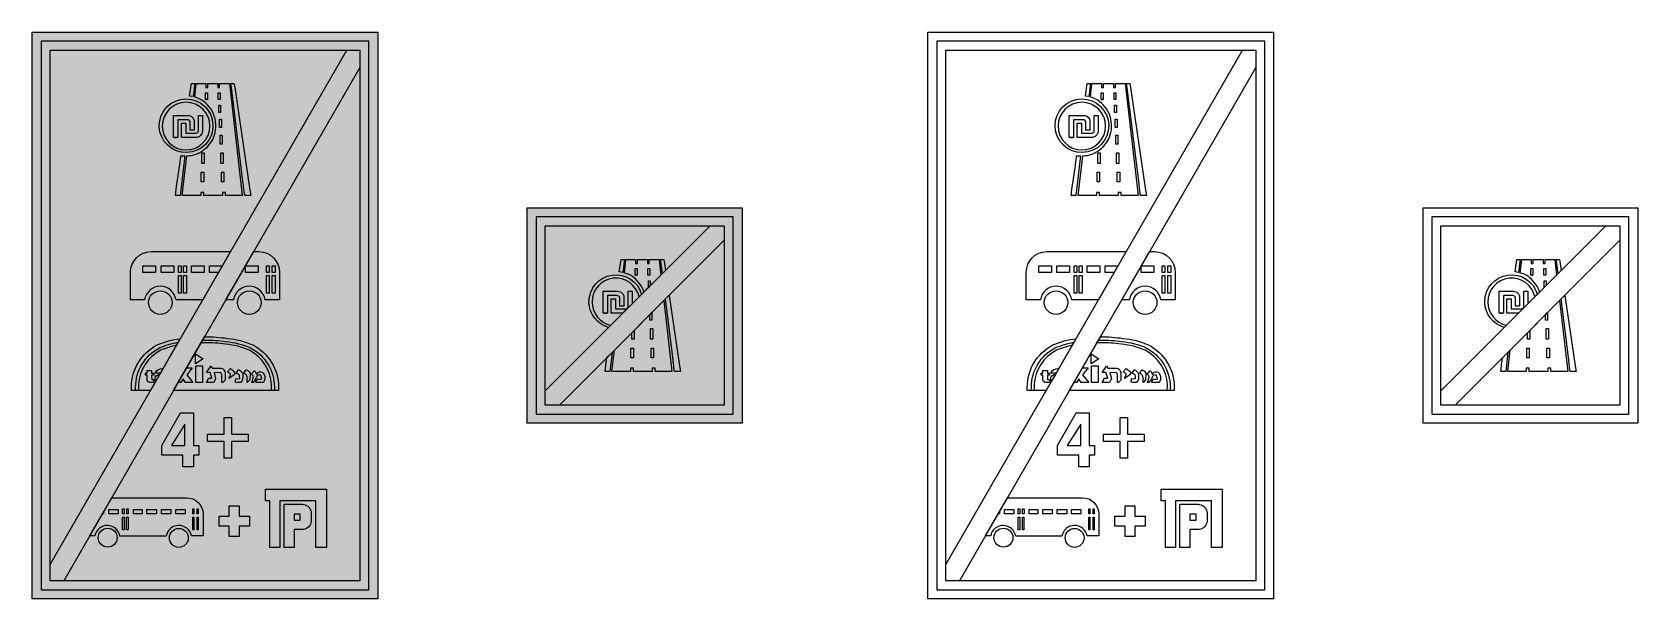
# Model space of a CAD drawing. Extents: x 0 to 14350, y 0 to 5060.
import ezdxf

# ---------------------------------------------------------------- set-up
doc = ezdxf.new("R2010")
doc.units = 0
doc.header["$MEASUREMENT"] = 0

msp = doc.modelspace()

# ---------------------------------------------------------------- hatches: boundary and pattern name
h = msp.add_hatch(color=5)
h.paths.add_polyline_path([(0.000100017, 0.0001), (0.000100017, 5060), (3090, 5060), (3090, 0.0001)])
h.paths.add_polyline_path([(80.0001, 80.0001), (3010, 80.0001), (3010, 4980), (80.0001, 4980)], flags=16)
h.paths.add_polyline_path([(160, 160), (160, 4900), (2930, 4900), (2930, 160)], flags=0)
h.paths.add_polyline_path([(1407.59, 4489.43), (1424.41, 4599.99), (1453.83, 4600), (1438.83, 4484)], flags=0)
edge = h.paths.add_edge_path(flags=0)
edge.add_line((1904.86, 3600), (1900.86, 3600))
edge.add_line((1900.86, 3600), (1895.08, 3639.45))
edge.add_line((1895.08, 3639.45), (1890.41, 3676.13))
edge.add_arc((2449.542263368881, 3743.704474112196), 563.2008500451218, 185.8255115438173, 186.8911159823331, ccw=False)
edge.add_arc((1329.565988931767, 3634.068921379566), 562.138244862434, 5.355896340768926, 7.144164458849946)
edge.add_line((1887.34, 3703.98), (1781.07, 4565.32))
edge.add_line((1781.07, 4565.32), (1776.46, 4600))
edge.add_line((1776.46, 4600), (1804.09, 4600))
edge.add_line((1804.09, 4600), (1810.22, 4565.32))
edge.add_line((1810.22, 4565.32), (1945.27, 3649.79))
edge.add_line((1945.27, 3649.79), (1953.71, 3600))
edge.add_line((1953.71, 3600), (1921.48, 3600))
edge.add_line((1921.48, 3600), (1918.79, 3600))
edge.add_line((1918.79, 3600), (1904.86, 3600))
edge = h.paths.add_edge_path(flags=0)
edge.add_line((1364.8, 3956.73), (1323.65, 3600))
edge.add_line((1323.65, 3600), (1279.95, 3600))
edge.add_line((1279.95, 3600), (1290.13, 3682.94))
edge.add_arc((1696.573283276822, 3619.360949148601), 411.385996635772, 169.0847051549172, 171.1093936550067, ccw=False)
edge.add_arc((-5337.763771540447, 4775.366248175633), 6717.47234069763, 350.7644961358771, 352.8177638003751)
edge.add_arc((1064.039883553668, 3962.041077999204), 264.295139836639, 354.2387004018397, 357.3388317705073)
edge.add_arc((1387.019465741743, 3947.940759566479), 58.99783055698051, 171.4324310743017, 178.2232472755034, ccw=False)
edge.add_line((1328.68, 3956.73), (1364.8, 3956.73))
edge = h.paths.add_edge_path(flags=0)
edge.add_line((1507.52, 3628.67), (1507.52, 3606.37))
edge.add_line((1507.52, 3606.37), (1507.52, 3600.02))
edge.add_line((1507.52, 3600.02), (1455.72, 3600))
edge.add_line((1455.72, 3600), (1341.78, 3600))
edge.add_line((1341.78, 3600), (1383.59, 3956.98))
edge.add_arc((1390.168103476359, 4159.860797285476), 202.9874118080629, 268.1429214623225, 292.0796228508017)
edge.add_arc((1312.210242055088, 4359.412667198922), 417.2177648514747, 291.6992376824806, 293.8695850579965)
edge.add_arc((1649.597667987862, 3602.803270148278), 411.2107011177701, 112.62434901277601, 114.19891997516049, ccw=False)
edge.add_arc((1439.728999957454, 4105.474181436812), 133.5124160991222, 292.7734020003957, 308.0940285883178)
edge.add_arc((1322.144846432979, 4294.249014226501), 355.4283424262863, 304.2340743680941, 312.6929782348143)
edge.add_arc((1497.232030115313, 4095.443485999617), 90.79162366530743, 316.5550832157856, 320.1943427284208)
edge.add_line((1566.98, 4037.32), (1599.98, 4076.98))
edge.add_line((1599.98, 4076.98), (1608.42, 4091.49))
edge.add_arc((1305.267088261838, 4248.054787305609), 341.1952820883906, 332.6856892713258, 345.5439983358185)
edge.add_arc((1359.019638262761, 4221.912648906292), 282.868774132112, 347.9542477313818, 387.9904814103712)
edge.add_arc((1322.517785205501, 4184.742255642304), 332.9158224088159, 30.69197995407835, 46.60238970649142)
edge.add_arc((1409.911080405097, 4281.042052205905), 202.9173540979344, 45.8503836551688, 77.61867686507783)
edge.add_line((1453.42, 4479.24), (1466.47, 4600))
edge.add_line((1466.47, 4600), (1534.75, 4600))
edge.add_line((1534.75, 4600), (1552.4, 4600))
edge.add_line((1552.4, 4600), (1552.4, 4565.28))
edge.add_line((1552.4, 4565.28), (1569.28, 4565.28))
edge.add_line((1569.28, 4565.28), (1569.28, 4600))
edge.add_line((1569.28, 4600), (1586.93, 4600))
edge.add_line((1586.93, 4600), (1636.8, 4600))
edge.add_line((1636.8, 4600), (1659.82, 4600))
edge.add_line((1659.82, 4600), (1659.82, 4565.28))
edge.add_line((1659.82, 4565.28), (1675.56, 4565.28))
edge.add_line((1675.56, 4565.28), (1675.56, 4600))
edge.add_line((1675.56, 4600), (1689.37, 4600))
edge.add_line((1689.37, 4600), (1763.03, 4600))
edge.add_line((1763.03, 4600), (1878.13, 3600))
edge.add_line((1878.13, 3600), (1757.28, 3600))
edge.add_line((1757.28, 3600), (1726.97, 3600))
edge.add_line((1726.97, 3600), (1726.97, 3606.99))
edge.add_line((1726.97, 3606.99), (1726.97, 3628.67))
edge.add_line((1726.97, 3628.67), (1700.5, 3628.67))
edge.add_line((1700.5, 3628.67), (1700.5, 3600))
edge.add_line((1700.5, 3600), (1675.17, 3600))
edge.add_line((1675.17, 3600), (1559.69, 3600))
edge.add_line((1559.69, 3600), (1533.61, 3600))
edge.add_line((1533.61, 3600), (1533.61, 3602.5))
edge.add_line((1533.61, 3602.5), (1533.61, 3628.67))
edge.add_line((1533.61, 3628.67), (1507.52, 3628.67))
h.paths.add_polyline_path([(1549.06, 4458.85), (1549.06, 4518.45), (1566.58, 4518.45), (1566.58, 4458.85)], flags=0)
h.paths.add_polyline_path([(1667.14, 4342.19), (1667.14, 4408.8), (1684.5, 4408.8), (1684.5, 4342.19)], flags=0)
h.paths.add_polyline_path([(1663.46, 4458.85), (1663.46, 4518.45), (1680.99, 4518.45), (1680.99, 4458.85)], flags=0)
h.paths.add_polyline_path([(1560.94, 4458.85), (1551.89, 4458.79)], flags=0)
h.paths.add_polyline_path([(1511.42, 3722.63), (1511.42, 3809.01), (1534.18, 3809.01), (1534.18, 3722.63)], flags=0)
h.paths.add_polyline_path([(1517.92, 3888.59), (1517.92, 3982.64), (1538.77, 3982.64), (1538.77, 3888.59)], flags=0)
h.paths.add_polyline_path([(1691.48, 3722.63), (1691.48, 3809.01), (1714.24, 3809.01), (1714.24, 3722.63)], flags=0)
h.paths.add_polyline_path([(1686.83, 3888.59), (1686.83, 3982.64), (1707.68, 3982.64), (1707.68, 3888.59)], flags=0)
h.paths.add_polyline_path([(1679.67, 4058.41), (1679.67, 4141.61), (1698.46, 4141.61), (1698.46, 4058.41)], flags=0)
h.paths.add_polyline_path([(1673.76, 4207.96), (1673.76, 4281.65), (1691.57, 4281.65), (1691.57, 4207.96)], flags=0)
h.paths.add_polyline_path([(1295.18, 4119.45), (1273.49, 4119.45)], flags=0)
edge = h.paths.add_edge_path(flags=0)
edge.add_line((1411.22, 4194.29), (1411.22, 4258.31))
edge.add_arc((1386.964934880335, 4253.641645065453), 24.70023728133238, 10.89445493150003, 90.70735860972295)
edge.add_arc((1382.46580205174, 4191.256894379564), 87.18405003743065, 87.24258474078549, 90.26668672569161)
edge.add_line((1382.06, 4278.44), (1302.64, 4278.44))
edge.add_line((1302.64, 4278.44), (1302.64, 4149.47))
edge.add_line((1302.64, 4149.47), (1302.64, 4125.63))
edge.add_line((1302.64, 4125.63), (1302.64, 4119.45))
edge.add_line((1302.64, 4119.45), (1263.89, 4119.45))
edge.add_line((1263.89, 4119.45), (1263.89, 4129.26))
edge.add_line((1263.89, 4129.26), (1263.89, 4229.34))
edge.add_line((1263.89, 4229.34), (1263.89, 4316.9))
edge.add_line((1263.89, 4316.9), (1376.98, 4316.9))
edge.add_line((1376.98, 4316.9), (1392.42, 4316.84))
edge.add_arc((1392.446247410977, 4261.613862925305), 55.22614331201885, -0.5331279708747161, 90.02723105106651, ccw=False)
edge.add_line((1447.67, 4261.1), (1447.67, 4191.87))
edge.add_line((1447.67, 4191.87), (1447.67, 4184.05))
edge.add_line((1447.67, 4184.05), (1411.22, 4184.05))
edge.add_line((1411.22, 4184.05), (1411.22, 4194.29))
edge = h.paths.add_edge_path(flags=0)
edge.add_line((1334.49, 4119.45), (1334.49, 4220.17))
edge.add_line((1334.49, 4220.17), (1334.44, 4246))
edge.add_line((1334.44, 4246), (1334.44, 4248.49))
edge.add_line((1334.44, 4248.49), (1373.32, 4248.49))
edge.add_line((1373.32, 4248.49), (1373.32, 4210.03))
edge.add_line((1373.32, 4210.03), (1373.32, 4158.3))
edge.add_line((1373.32, 4158.3), (1467.07, 4158.3))
edge.add_arc((1467.074948497405, 4177.615051529267), 19.31505216316648, 269.9853208773672, 359.9850152457299)
edge.add_line((1486.39, 4177.61), (1486.39, 4290.81))
edge.add_line((1486.39, 4290.81), (1486.39, 4303.11))
edge.add_line((1486.39, 4303.11), (1486.39, 4316.9))
edge.add_line((1486.39, 4316.9), (1521.72, 4316.9))
edge.add_line((1521.72, 4316.9), (1521.72, 4300.21))
edge.add_line((1521.72, 4300.21), (1521.71, 4188.34))
edge.add_line((1521.71, 4188.34), (1521.71, 4176.97))
edge.add_arc((1464.165056512829, 4176.994931248717), 57.54494888788143, 269.95513857708903, 359.97517670270366, ccw=False)
edge.add_line((1464.12, 4119.45), (1457.26, 4119.45))
edge.add_line((1457.26, 4119.45), (1334.49, 4119.45))
edge = h.paths.add_edge_path(flags=0)
edge.add_arc((1376.233673742204, 4224.114264656418), 239.9448909007443, -178.10505336104893, 180.1824969605393, ccw=False)
edge.add_line((1136.42, 4216.18), (1136.29, 4223.35))
edge = h.paths.add_edge_path(flags=0)
edge.add_arc((1376.045, 4220.87), 212.5450000000001, 180, 360)
edge.add_arc((1376.045, 4220.87), 212.5449999999998, 0, 180)
edge = h.paths.add_edge_path(flags=0)
edge.add_line((1980.17, 3100), (2027.52, 3100))
edge.add_arc((2027.381564920239, 2916.731613184759), 183.2684390999499, 0.012000988981583305, 89.95672060830498, ccw=False)
edge.add_line((2210.65, 2916.77), (2210.57, 2670.02))
edge.add_line((2210.57, 2670.02), (2081.68, 2670.04))
edge.add_arc((1941.065743244388, 2649.132738063427), 142.1600605114442, 8.45707784479943, 171.5469968114953)
edge.add_line((1800.45, 2670.03), (1731.93, 2670.03))
edge.add_line((1731.93, 2670.03), (1980.17, 3100))
edge = h.paths.add_edge_path(flags=0)
edge.add_line((1524.22, 2670.03), (1285.83, 2670.03))
edge.add_arc((1145.625, 2649.188684103282), 141.7455553917187, 8.455040516651922, 171.5449594833481)
edge.add_line((1005.42, 2670.03), (879.436, 2670.02))
edge.add_line((879.436, 2670.02), (879.346, 2916.77))
edge.add_arc((1062.612980289825, 2916.73305724936), 183.2669840132643, 90.03844801690298, 179.988450381715, ccw=False)
edge.add_line((1062.49, 3100), (1772.47, 3100))
edge.add_line((1772.47, 3100), (1524.22, 2670.03))
h.paths.add_polyline_path([(1665.88, 2915.4), (1585.79, 2915.4), (1585.79, 2972), (1698.56, 2972)], flags=0)
h.paths.add_polyline_path([(990.4169999999999, 2915.4), (990.4169999999999, 2972), (1103.62, 2972), (1103.62, 2915.4)], flags=0)
h.paths.add_polyline_path([(1151.83, 2915.4), (1151.83, 2972), (1265.04, 2972), (1265.04, 2915.4)], flags=0)
h.paths.add_polyline_path([(1424.36, 2915.4), (1424.36, 2972), (1537.57, 2972), (1537.57, 2915.4)], flags=0)
h.paths.add_polyline_path([(1906.53, 2915.4), (1906.53, 2972), (2019.74, 2972), (2019.74, 2915.4)], flags=0)
h.paths.add_polyline_path([(1353.09, 2915.4), (1353.09, 2972), (1378.24, 2972), (1378.24, 2915.4)], flags=0)
h.paths.add_polyline_path([(1306.96, 2915.4), (1306.96, 2972), (1332.12, 2972), (1332.12, 2915.4)], flags=0)
h.paths.add_polyline_path([(1353.09, 2730.62), (1353.09, 2885.98), (1378.24, 2885.98), (1378.24, 2730.62)], flags=0)
h.paths.add_polyline_path([(1306.96, 2730.62), (1306.96, 2885.98), (1332.12, 2885.98), (1332.12, 2730.62)], flags=0)
h.paths.add_polyline_path([(2093.1, 2915.4), (2093.1, 2972), (2118.25, 2972), (2118.25, 2915.4)], flags=0)
h.paths.add_polyline_path([(2093.1, 2730.62), (2093.1, 2885.98), (2118.25, 2885.98), (2118.25, 2730.62)], flags=0)
h.paths.add_polyline_path([(2145.5, 2915.4), (2145.5, 2972), (2170.66, 2972), (2170.66, 2915.4)], flags=0)
h.paths.add_polyline_path([(2145.5, 2730.62), (2145.5, 2885.98), (2170.66, 2885.98), (2170.66, 2730.62)], flags=0)
edge = h.paths.add_edge_path(flags=0)
edge.add_arc((1145.41, 2645.39), 105.3899999999999, 0, 180, ccw=False)
edge.add_arc((1145.41, 2645.39), 105.3900000000001, -180, 0, ccw=False)
edge = h.paths.add_edge_path(flags=0)
edge.add_arc((1941.445, 2645.39), 105.385, 0, 180, ccw=False)
edge.add_arc((1941.445, 2645.39), 105.385, -180, 0, ccw=False)
edge = h.paths.add_edge_path(flags=0)
edge.add_line((1056.55, 1860), (888.2410000000001, 1860))
edge.add_line((888.2410000000001, 1860), (888.235, 1889.91))
edge.add_arc((1312.793180209329, 1889.633691264421), 424.5582701222232, 117.3333736001511, 179.9627110655403, ccw=False)
edge.add_arc((1403.343558832502, 1633.285150037796), 694.8632722057501, 96.53757939863817, 114.25905414572969, ccw=False)
edge.add_line((1324.23, 2323.63), (1056.55, 1860))
edge = h.paths.add_edge_path(flags=0)
edge.add_line((1541.39, 2340), (1545, 2340))
edge.add_arc((1546.398299469053, 963.5411738802986), 1376.45953636285, 81.76850997034768, 90.0582048870566, ccw=False)
edge.add_arc((1686.661382039551, 1633.281690577752), 694.8643961896461, 65.7414344841539, 85.31055138163862, ccw=False)
edge.add_arc((1777.209319790671, 1889.629581857179), 424.5607728160284, 0.03784329188999891, 62.66718075727931, ccw=False)
edge.add_line((2201.77, 1889.91), (2201.76, 1860))
edge.add_line((2201.76, 1860), (1544.99, 1860))
edge.add_line((1544.99, 1860), (1264.26, 1860))
edge.add_line((1264.26, 1860), (1541.39, 2340))
h.paths.add_polyline_path([(1489.66, 1283.93), (1441.45, 1283.93), (1441.45, 1180), (1348.23, 1180), (1348.23, 1283.93), (1158.59, 1283.93), (1158.59, 1368.57), (1325.73, 1660), (1441.45, 1660), (1441.45, 1368.57), (1489.66, 1368.57)], flags=0)
h.paths.add_polyline_path([(1365.52, 1559.28), (1244.46, 1368.57), (1365.52, 1368.57)], flags=0)
h.paths.add_polyline_path([(1782.48, 1406.07), (1782.48, 1371.61), (1782.48, 1257.14), (1717.12, 1257.14), (1717.12, 1366.29), (1717.12, 1406.07), (1682.67, 1406.07), (1568.19, 1406.07), (1568.19, 1471.43), (1677.34, 1471.43), (1717.12, 1471.43), (1717.12, 1525.06), (1717.12, 1620.36), (1782.48, 1620.36), (1782.48, 1493.09), (1782.48, 1471.43), (1836.11, 1471.43), (1931.41, 1471.43), (1931.41, 1406.07), (1804.14, 1406.07)], flags=0)
edge = h.paths.add_edge_path(flags=0)
edge.add_line((711.941, 903.3560000000001), (1380.35, 903.3560000000001))
edge.add_arc((1380.257058878112, 756.3230801145006), 147.032949260048, 0.019063094627426835, 89.9637827139507, ccw=False)
edge.add_line((1527.29, 756.372), (1527.25, 563.646))
edge.add_line((1527.25, 563.646), (1422.93, 563.646))
edge.add_arc((1311.013649131924, 541.6286266616644), 114.0615374275917, 11.12970287725007, 171.5853157537183)
edge.add_line((1198.18, 558.32), (785.258, 558.32))
edge.add_arc((672.7376552086838, 541.6743873142742), 113.7449093965962, 8.414976328050546, 168.8624124377883)
edge.add_line((561.135, 563.646), (515.809, 563.646))
edge.add_line((515.809, 563.646), (711.941, 903.3560000000001))
h.paths.add_polyline_path([(638.63, 776.377), (638.63, 758.592), (628.362, 758.592)], flags=0)
h.paths.add_polyline_path([(1761.76, 738.873), (1761.76, 829.9069999999999), (1850.53, 829.9069999999999), (1850.53, 738.873), (1942.32, 738.873), (1942.32, 649.1709999999999), (1850.53, 649.1709999999999), (1850.53, 558.138), (1761.76, 558.138), (1761.76, 649.1709999999999), (1670.28, 649.1709999999999), (1670.28, 738.873)], flags=0)
edge = h.paths.add_edge_path(flags=0)
edge.add_arc((675.4390000000001, 546.3290000000001), 84.54600000000005, 0, 180, ccw=False)
edge.add_arc((675.4390000000001, 546.3290000000001), 84.54599999999994, -180, 0, ccw=False)
edge = h.paths.add_edge_path(flags=0)
edge.add_arc((1311.3, 544.5509999999999), 84.54999999999995, 0, 180, ccw=False)
edge.add_arc((1311.3, 544.5509999999999), 84.54999999999995, -180, 0, ccw=False)
h.paths.add_polyline_path([(807.559, 759.034), (807.559, 805.2189999999999), (821.3939999999999, 805.2189999999999), (821.3939999999999, 759.034)], flags=0)
h.paths.add_polyline_path([(845.9730000000001, 759.034), (845.9730000000001, 805.2189999999999), (859.809, 805.2189999999999), (859.809, 759.034)], flags=0)
h.paths.add_polyline_path([(806.877, 615.16), (806.877, 728.3960000000001), (821.2660000000001, 728.3960000000001), (821.2660000000001, 615.16)], flags=0)
h.paths.add_polyline_path([(1437.59, 759.8639999999999), (1437.59, 804.784), (1446.5, 804.784), (1446.5, 759.8639999999999)], flags=0)
h.paths.add_polyline_path([(685.0310000000001, 758.592), (685.0310000000001, 797.669), (769.1439999999999, 797.669), (769.1439999999999, 758.592)], flags=0)
h.paths.add_polyline_path([(905.6189999999999, 758.592), (905.6189999999999, 797.669), (982.467, 797.669), (982.467, 758.592)], flags=0)
h.paths.add_polyline_path([(1026.08, 758.592), (1026.08, 797.669), (1110.22, 797.669), (1110.22, 758.592)], flags=0)
h.paths.add_polyline_path([(1156.31, 758.592), (1156.31, 797.669), (1240.47, 797.669), (1240.47, 758.592)], flags=0)
h.paths.add_polyline_path([(1284.03, 758.592), (1284.03, 797.669), (1368.14, 797.669), (1368.14, 758.592)], flags=0)
h.paths.add_polyline_path([(844.311, 615.16), (844.311, 728.3960000000001), (858.7, 728.3960000000001), (858.7, 615.16)], flags=0)
h.paths.add_polyline_path([(1475.82, 759.8639999999999), (1475.82, 804.784), (1484.74, 804.784), (1484.74, 759.8639999999999)], flags=0)
h.paths.add_polyline_path([(1437.59, 616.099), (1437.59, 730.015), (1446.5, 730.015), (1446.5, 616.099)], flags=0)
h.paths.add_polyline_path([(1475.82, 616.099), (1475.82, 730.015), (1484.74, 730.015), (1484.74, 616.099)], flags=0)
h.paths.add_polyline_path([(2535.13, 876.534), (2212.47, 876.534), (2212.47, 460.001), (2123.12, 460.001), (2123.12, 876.534), (2085.73, 876.534), (2085.73, 980), (2631, 980), (2630.95, 876.534), (2630.95, 460.001), (2535.13, 460.001)], flags=0)
edge = h.paths.add_edge_path(flags=0)
edge.add_line((2341.2, 460.001), (2251.95, 460.001))
edge.add_line((2251.95, 460.001), (2251.95, 844.118))
edge.add_line((2251.95, 844.118), (2414.74, 844.118))
edge.add_arc((2415.43891374606, 764.1540988051986), 79.96695551736606, 81.4339116028363, 90.5007733191319, ccw=False)
edge.add_arc((2415.050934598343, 764.6469478691286), 79.53870709819984, 2.868231968925272, 81.10466545208402, ccw=False)
edge.add_arc((2409.870692024811, 764.6907180324748), 84.71081157637268, -0.34137772576679026, 2.6633387213950073, ccw=False)
edge.add_line((2494.58, 764.186), (2494.58, 693.135))
edge.add_arc((2412.918549029639, 700.5943053729246), 82.00142566584601, 278.15459341804103, 354.7808426913969, ccw=False)
edge.add_line((2424.55, 619.422), (2341.2, 619.422))
edge.add_line((2341.2, 619.422), (2341.2, 460.001))
h.paths.add_polyline_path([(2341.32, 701.1469999999999), (2396.78, 701.1469999999999), (2396.78, 754.988), (2341.32, 754.988)], flags=0)
h.paths.add_polyline_path([(2811.7, 4900), (2930, 4900), (2930, 4745.14), (282.765, 160), (160, 160), (160.001, 307.127)], flags=0)
h = msp.add_hatch(color=7)
h.paths.add_polyline_path([(80.0001, 80.0001), (3010, 80.0001), (3010, 4980), (80.0001, 4980)])
h.paths.add_polyline_path([(160, 160), (160, 4900), (2930, 4900), (2930, 160)], flags=16)
h.paths.add_polyline_path([(1407.59, 4489.43), (1424.41, 4599.99), (1453.83, 4600), (1438.83, 4484)], flags=0)
edge = h.paths.add_edge_path(flags=0)
edge.add_line((1904.86, 3600), (1900.86, 3600))
edge.add_line((1900.86, 3600), (1895.08, 3639.45))
edge.add_line((1895.08, 3639.45), (1890.41, 3676.13))
edge.add_arc((2449.542263368881, 3743.704474112196), 563.2008500451218, 185.8255115438173, 186.8911159823331, ccw=False)
edge.add_arc((1329.565988931767, 3634.068921379566), 562.138244862434, 5.355896340768926, 7.144164458849946)
edge.add_line((1887.34, 3703.98), (1781.07, 4565.32))
edge.add_line((1781.07, 4565.32), (1776.46, 4600))
edge.add_line((1776.46, 4600), (1804.09, 4600))
edge.add_line((1804.09, 4600), (1810.22, 4565.32))
edge.add_line((1810.22, 4565.32), (1945.27, 3649.79))
edge.add_line((1945.27, 3649.79), (1953.71, 3600))
edge.add_line((1953.71, 3600), (1921.48, 3600))
edge.add_line((1921.48, 3600), (1918.79, 3600))
edge.add_line((1918.79, 3600), (1904.86, 3600))
edge = h.paths.add_edge_path(flags=0)
edge.add_line((1364.8, 3956.73), (1323.65, 3600))
edge.add_line((1323.65, 3600), (1279.95, 3600))
edge.add_line((1279.95, 3600), (1290.13, 3682.94))
edge.add_arc((1696.573283276822, 3619.360949148601), 411.385996635772, 169.0847051549172, 171.1093936550067, ccw=False)
edge.add_arc((-5337.763771540447, 4775.366248175633), 6717.47234069763, 350.7644961358771, 352.8177638003751)
edge.add_arc((1064.039883553668, 3962.041077999204), 264.295139836639, 354.2387004018397, 357.3388317705073)
edge.add_arc((1387.019465741743, 3947.940759566479), 58.99783055698051, 171.4324310743017, 178.2232472755034, ccw=False)
edge.add_line((1328.68, 3956.73), (1364.8, 3956.73))
edge = h.paths.add_edge_path(flags=0)
edge.add_line((1507.52, 3628.67), (1507.52, 3606.37))
edge.add_line((1507.52, 3606.37), (1507.52, 3600.02))
edge.add_line((1507.52, 3600.02), (1455.72, 3600))
edge.add_line((1455.72, 3600), (1341.78, 3600))
edge.add_line((1341.78, 3600), (1383.59, 3956.98))
edge.add_arc((1390.168103476359, 4159.860797285476), 202.9874118080629, 268.1429214623225, 292.0796228508017)
edge.add_arc((1312.210242055088, 4359.412667198922), 417.2177648514747, 291.6992376824806, 293.8695850579965)
edge.add_arc((1649.597667987862, 3602.803270148278), 411.2107011177701, 112.62434901277601, 114.19891997516049, ccw=False)
edge.add_arc((1439.728999957454, 4105.474181436812), 133.5124160991222, 292.7734020003957, 308.0940285883178)
edge.add_arc((1322.144846432979, 4294.249014226501), 355.4283424262863, 304.2340743680941, 312.6929782348143)
edge.add_arc((1497.232030115313, 4095.443485999617), 90.79162366530743, 316.5550832157856, 320.1943427284208)
edge.add_line((1566.98, 4037.32), (1599.98, 4076.98))
edge.add_line((1599.98, 4076.98), (1608.42, 4091.49))
edge.add_arc((1305.267088261838, 4248.054787305609), 341.1952820883906, 332.6856892713258, 345.5439983358185)
edge.add_arc((1359.019638262761, 4221.912648906292), 282.868774132112, 347.9542477313818, 387.9904814103712)
edge.add_arc((1322.517785205501, 4184.742255642304), 332.9158224088159, 30.69197995407835, 46.60238970649142)
edge.add_arc((1409.911080405097, 4281.042052205905), 202.9173540979344, 45.8503836551688, 77.61867686507783)
edge.add_line((1453.42, 4479.24), (1466.47, 4600))
edge.add_line((1466.47, 4600), (1534.75, 4600))
edge.add_line((1534.75, 4600), (1552.4, 4600))
edge.add_line((1552.4, 4600), (1552.4, 4565.28))
edge.add_line((1552.4, 4565.28), (1569.28, 4565.28))
edge.add_line((1569.28, 4565.28), (1569.28, 4600))
edge.add_line((1569.28, 4600), (1586.93, 4600))
edge.add_line((1586.93, 4600), (1636.8, 4600))
edge.add_line((1636.8, 4600), (1659.82, 4600))
edge.add_line((1659.82, 4600), (1659.82, 4565.28))
edge.add_line((1659.82, 4565.28), (1675.56, 4565.28))
edge.add_line((1675.56, 4565.28), (1675.56, 4600))
edge.add_line((1675.56, 4600), (1689.37, 4600))
edge.add_line((1689.37, 4600), (1763.03, 4600))
edge.add_line((1763.03, 4600), (1878.13, 3600))
edge.add_line((1878.13, 3600), (1757.28, 3600))
edge.add_line((1757.28, 3600), (1726.97, 3600))
edge.add_line((1726.97, 3600), (1726.97, 3606.99))
edge.add_line((1726.97, 3606.99), (1726.97, 3628.67))
edge.add_line((1726.97, 3628.67), (1700.5, 3628.67))
edge.add_line((1700.5, 3628.67), (1700.5, 3600))
edge.add_line((1700.5, 3600), (1675.17, 3600))
edge.add_line((1675.17, 3600), (1559.69, 3600))
edge.add_line((1559.69, 3600), (1533.61, 3600))
edge.add_line((1533.61, 3600), (1533.61, 3602.5))
edge.add_line((1533.61, 3602.5), (1533.61, 3628.67))
edge.add_line((1533.61, 3628.67), (1507.52, 3628.67))
h.paths.add_polyline_path([(1549.06, 4458.85), (1549.06, 4518.45), (1566.58, 4518.45), (1566.58, 4458.85)], flags=0)
h.paths.add_polyline_path([(1667.14, 4342.19), (1667.14, 4408.8), (1684.5, 4408.8), (1684.5, 4342.19)], flags=0)
h.paths.add_polyline_path([(1663.46, 4458.85), (1663.46, 4518.45), (1680.99, 4518.45), (1680.99, 4458.85)], flags=0)
h.paths.add_polyline_path([(1560.94, 4458.85), (1551.89, 4458.79)], flags=0)
h.paths.add_polyline_path([(1511.42, 3722.63), (1511.42, 3809.01), (1534.18, 3809.01), (1534.18, 3722.63)], flags=0)
h.paths.add_polyline_path([(1517.92, 3888.59), (1517.92, 3982.64), (1538.77, 3982.64), (1538.77, 3888.59)], flags=0)
h.paths.add_polyline_path([(1691.48, 3722.63), (1691.48, 3809.01), (1714.24, 3809.01), (1714.24, 3722.63)], flags=0)
h.paths.add_polyline_path([(1686.83, 3888.59), (1686.83, 3982.64), (1707.68, 3982.64), (1707.68, 3888.59)], flags=0)
h.paths.add_polyline_path([(1679.67, 4058.41), (1679.67, 4141.61), (1698.46, 4141.61), (1698.46, 4058.41)], flags=0)
h.paths.add_polyline_path([(1673.76, 4207.96), (1673.76, 4281.65), (1691.57, 4281.65), (1691.57, 4207.96)], flags=0)
h.paths.add_polyline_path([(1295.18, 4119.45), (1273.49, 4119.45)], flags=0)
edge = h.paths.add_edge_path(flags=0)
edge.add_line((1411.22, 4194.29), (1411.22, 4258.31))
edge.add_arc((1386.964934880335, 4253.641645065453), 24.70023728133238, 10.89445493150003, 90.70735860972295)
edge.add_arc((1382.46580205174, 4191.256894379564), 87.18405003743065, 87.24258474078549, 90.26668672569161)
edge.add_line((1382.06, 4278.44), (1302.64, 4278.44))
edge.add_line((1302.64, 4278.44), (1302.64, 4149.47))
edge.add_line((1302.64, 4149.47), (1302.64, 4125.63))
edge.add_line((1302.64, 4125.63), (1302.64, 4119.45))
edge.add_line((1302.64, 4119.45), (1263.89, 4119.45))
edge.add_line((1263.89, 4119.45), (1263.89, 4129.26))
edge.add_line((1263.89, 4129.26), (1263.89, 4229.34))
edge.add_line((1263.89, 4229.34), (1263.89, 4316.9))
edge.add_line((1263.89, 4316.9), (1376.98, 4316.9))
edge.add_line((1376.98, 4316.9), (1392.42, 4316.84))
edge.add_arc((1392.446247410977, 4261.613862925305), 55.22614331201885, -0.5331279708747161, 90.02723105106651, ccw=False)
edge.add_line((1447.67, 4261.1), (1447.67, 4191.87))
edge.add_line((1447.67, 4191.87), (1447.67, 4184.05))
edge.add_line((1447.67, 4184.05), (1411.22, 4184.05))
edge.add_line((1411.22, 4184.05), (1411.22, 4194.29))
edge = h.paths.add_edge_path(flags=0)
edge.add_line((1334.49, 4119.45), (1334.49, 4220.17))
edge.add_line((1334.49, 4220.17), (1334.44, 4246))
edge.add_line((1334.44, 4246), (1334.44, 4248.49))
edge.add_line((1334.44, 4248.49), (1373.32, 4248.49))
edge.add_line((1373.32, 4248.49), (1373.32, 4210.03))
edge.add_line((1373.32, 4210.03), (1373.32, 4158.3))
edge.add_line((1373.32, 4158.3), (1467.07, 4158.3))
edge.add_arc((1467.074948497405, 4177.615051529267), 19.31505216316648, 269.9853208773672, 359.9850152457299)
edge.add_line((1486.39, 4177.61), (1486.39, 4290.81))
edge.add_line((1486.39, 4290.81), (1486.39, 4303.11))
edge.add_line((1486.39, 4303.11), (1486.39, 4316.9))
edge.add_line((1486.39, 4316.9), (1521.72, 4316.9))
edge.add_line((1521.72, 4316.9), (1521.72, 4300.21))
edge.add_line((1521.72, 4300.21), (1521.71, 4188.34))
edge.add_line((1521.71, 4188.34), (1521.71, 4176.97))
edge.add_arc((1464.165056512829, 4176.994931248717), 57.54494888788143, 269.95513857708903, 359.97517670270366, ccw=False)
edge.add_line((1464.12, 4119.45), (1457.26, 4119.45))
edge.add_line((1457.26, 4119.45), (1334.49, 4119.45))
edge = h.paths.add_edge_path(flags=0)
edge.add_arc((1376.233673742204, 4224.114264656418), 239.9448909007443, -178.10505336104893, 180.1824969605393, ccw=False)
edge.add_line((1136.42, 4216.18), (1136.29, 4223.35))
edge = h.paths.add_edge_path(flags=0)
edge.add_arc((1376.045, 4220.87), 212.5450000000001, 180, 360)
edge.add_arc((1376.045, 4220.87), 212.5449999999998, 0, 180)
edge = h.paths.add_edge_path(flags=0)
edge.add_line((1980.17, 3100), (2027.52, 3100))
edge.add_arc((2027.381564920239, 2916.731613184759), 183.2684390999499, 0.012000988981583305, 89.95672060830498, ccw=False)
edge.add_line((2210.65, 2916.77), (2210.57, 2670.02))
edge.add_line((2210.57, 2670.02), (2081.68, 2670.04))
edge.add_arc((1941.065743244388, 2649.132738063427), 142.1600605114442, 8.45707784479943, 171.5469968114953)
edge.add_line((1800.45, 2670.03), (1731.93, 2670.03))
edge.add_line((1731.93, 2670.03), (1980.17, 3100))
edge = h.paths.add_edge_path(flags=0)
edge.add_line((1524.22, 2670.03), (1285.83, 2670.03))
edge.add_arc((1145.625, 2649.188684103282), 141.7455553917187, 8.455040516651922, 171.5449594833481)
edge.add_line((1005.42, 2670.03), (879.436, 2670.02))
edge.add_line((879.436, 2670.02), (879.346, 2916.77))
edge.add_arc((1062.612980289825, 2916.73305724936), 183.2669840132643, 90.03844801690298, 179.988450381715, ccw=False)
edge.add_line((1062.49, 3100), (1772.47, 3100))
edge.add_line((1772.47, 3100), (1524.22, 2670.03))
h.paths.add_polyline_path([(1665.88, 2915.4), (1585.79, 2915.4), (1585.79, 2972), (1698.56, 2972)], flags=0)
edge = h.paths.add_edge_path(flags=0)
edge.add_arc((1145.41, 2645.39), 105.3899999999999, 0, 180, ccw=False)
edge.add_arc((1145.41, 2645.39), 105.3900000000001, -180, 0, ccw=False)
edge = h.paths.add_edge_path(flags=0)
edge.add_arc((1941.445, 2645.39), 105.385, 0, 180, ccw=False)
edge.add_arc((1941.445, 2645.39), 105.385, -180, 0, ccw=False)
h.paths.add_polyline_path([(990.4169999999999, 2915.4), (990.4169999999999, 2972), (1103.62, 2972), (1103.62, 2915.4)], flags=0)
h.paths.add_polyline_path([(1151.83, 2915.4), (1151.83, 2972), (1265.04, 2972), (1265.04, 2915.4)], flags=0)
h.paths.add_polyline_path([(1424.36, 2915.4), (1424.36, 2972), (1537.57, 2972), (1537.57, 2915.4)], flags=0)
h.paths.add_polyline_path([(1906.53, 2915.4), (1906.53, 2972), (2019.74, 2972), (2019.74, 2915.4)], flags=0)
h.paths.add_polyline_path([(1353.09, 2915.4), (1353.09, 2972), (1378.24, 2972), (1378.24, 2915.4)], flags=0)
h.paths.add_polyline_path([(1306.96, 2915.4), (1306.96, 2972), (1332.12, 2972), (1332.12, 2915.4)], flags=0)
h.paths.add_polyline_path([(1353.09, 2730.62), (1353.09, 2885.98), (1378.24, 2885.98), (1378.24, 2730.62)], flags=0)
h.paths.add_polyline_path([(1306.96, 2730.62), (1306.96, 2885.98), (1332.12, 2885.98), (1332.12, 2730.62)], flags=0)
h.paths.add_polyline_path([(2093.1, 2915.4), (2093.1, 2972), (2118.25, 2972), (2118.25, 2915.4)], flags=0)
h.paths.add_polyline_path([(2093.1, 2730.62), (2093.1, 2885.98), (2118.25, 2885.98), (2118.25, 2730.62)], flags=0)
h.paths.add_polyline_path([(2145.5, 2915.4), (2145.5, 2972), (2170.66, 2972), (2170.66, 2915.4)], flags=0)
h.paths.add_polyline_path([(2145.5, 2730.62), (2145.5, 2885.98), (2170.66, 2885.98), (2170.66, 2730.62)], flags=0)
h.paths.add_polyline_path([(1489.66, 1283.93), (1441.45, 1283.93), (1441.45, 1180), (1348.23, 1180), (1348.23, 1283.93), (1158.59, 1283.93), (1158.59, 1368.57), (1325.73, 1660), (1441.45, 1660), (1441.45, 1368.57), (1489.66, 1368.57)], flags=0)
h.paths.add_polyline_path([(1365.52, 1559.28), (1244.46, 1368.57), (1365.52, 1368.57)], flags=0)
h.paths.add_polyline_path([(1782.48, 1406.07), (1782.48, 1371.61), (1782.48, 1257.14), (1717.12, 1257.14), (1717.12, 1366.29), (1717.12, 1406.07), (1682.67, 1406.07), (1568.19, 1406.07), (1568.19, 1471.43), (1677.34, 1471.43), (1717.12, 1471.43), (1717.12, 1525.06), (1717.12, 1620.36), (1782.48, 1620.36), (1782.48, 1493.09), (1782.48, 1471.43), (1836.11, 1471.43), (1931.41, 1471.43), (1931.41, 1406.07), (1804.14, 1406.07)], flags=0)
edge = h.paths.add_edge_path(flags=0)
edge.add_line((711.941, 903.3560000000001), (1380.35, 903.3560000000001))
edge.add_arc((1380.257058878112, 756.3230801145006), 147.032949260048, 0.019063094627426835, 89.9637827139507, ccw=False)
edge.add_line((1527.29, 756.372), (1527.25, 563.646))
edge.add_line((1527.25, 563.646), (1422.93, 563.646))
edge.add_arc((1311.013649131924, 541.6286266616644), 114.0615374275917, 11.12970287725007, 171.5853157537183)
edge.add_line((1198.18, 558.32), (785.258, 558.32))
edge.add_arc((672.7376552086838, 541.6743873142742), 113.7449093965962, 8.414976328050546, 168.8624124377883)
edge.add_line((561.135, 563.646), (515.809, 563.646))
edge.add_line((515.809, 563.646), (711.941, 903.3560000000001))
h.paths.add_polyline_path([(638.63, 776.377), (638.63, 758.592), (628.362, 758.592)], flags=0)
h.paths.add_polyline_path([(1761.76, 738.873), (1761.76, 829.9069999999999), (1850.53, 829.9069999999999), (1850.53, 738.873), (1942.32, 738.873), (1942.32, 649.1709999999999), (1850.53, 649.1709999999999), (1850.53, 558.138), (1761.76, 558.138), (1761.76, 649.1709999999999), (1670.28, 649.1709999999999), (1670.28, 738.873)], flags=0)
edge = h.paths.add_edge_path(flags=0)
edge.add_arc((675.4390000000001, 546.3290000000001), 84.54600000000005, 0, 180, ccw=False)
edge.add_arc((675.4390000000001, 546.3290000000001), 84.54599999999994, -180, 0, ccw=False)
edge = h.paths.add_edge_path(flags=0)
edge.add_arc((1311.3, 544.5509999999999), 84.54999999999995, 0, 180, ccw=False)
edge.add_arc((1311.3, 544.5509999999999), 84.54999999999995, -180, 0, ccw=False)
h.paths.add_polyline_path([(807.559, 759.034), (807.559, 805.2189999999999), (821.3939999999999, 805.2189999999999), (821.3939999999999, 759.034)], flags=0)
h.paths.add_polyline_path([(845.9730000000001, 759.034), (845.9730000000001, 805.2189999999999), (859.809, 805.2189999999999), (859.809, 759.034)], flags=0)
h.paths.add_polyline_path([(806.877, 615.16), (806.877, 728.3960000000001), (821.2660000000001, 728.3960000000001), (821.2660000000001, 615.16)], flags=0)
h.paths.add_polyline_path([(1437.59, 759.8639999999999), (1437.59, 804.784), (1446.5, 804.784), (1446.5, 759.8639999999999)], flags=0)
h.paths.add_polyline_path([(685.0310000000001, 758.592), (685.0310000000001, 797.669), (769.1439999999999, 797.669), (769.1439999999999, 758.592)], flags=0)
h.paths.add_polyline_path([(905.6189999999999, 758.592), (905.6189999999999, 797.669), (982.467, 797.669), (982.467, 758.592)], flags=0)
h.paths.add_polyline_path([(1026.08, 758.592), (1026.08, 797.669), (1110.22, 797.669), (1110.22, 758.592)], flags=0)
h.paths.add_polyline_path([(1156.31, 758.592), (1156.31, 797.669), (1240.47, 797.669), (1240.47, 758.592)], flags=0)
h.paths.add_polyline_path([(1284.03, 758.592), (1284.03, 797.669), (1368.14, 797.669), (1368.14, 758.592)], flags=0)
h.paths.add_polyline_path([(844.311, 615.16), (844.311, 728.3960000000001), (858.7, 728.3960000000001), (858.7, 615.16)], flags=0)
h.paths.add_polyline_path([(1475.82, 759.8639999999999), (1475.82, 804.784), (1484.74, 804.784), (1484.74, 759.8639999999999)], flags=0)
h.paths.add_polyline_path([(1437.59, 616.099), (1437.59, 730.015), (1446.5, 730.015), (1446.5, 616.099)], flags=0)
h.paths.add_polyline_path([(1475.82, 616.099), (1475.82, 730.015), (1484.74, 730.015), (1484.74, 616.099)], flags=0)
h.paths.add_polyline_path([(2535.13, 876.534), (2212.47, 876.534), (2212.47, 460.001), (2123.12, 460.001), (2123.12, 876.534), (2085.73, 876.534), (2085.73, 980), (2631, 980), (2630.95, 876.534), (2630.95, 460.001), (2535.13, 460.001)], flags=0)
edge = h.paths.add_edge_path(flags=0)
edge.add_line((2341.2, 460.001), (2251.95, 460.001))
edge.add_line((2251.95, 460.001), (2251.95, 844.118))
edge.add_line((2251.95, 844.118), (2414.74, 844.118))
edge.add_arc((2415.43891374606, 764.1540988051986), 79.96695551736606, 81.4339116028363, 90.5007733191319, ccw=False)
edge.add_arc((2415.050934598343, 764.6469478691286), 79.53870709819984, 2.868231968925272, 81.10466545208402, ccw=False)
edge.add_arc((2409.870692024811, 764.6907180324748), 84.71081157637268, -0.34137772576679026, 2.6633387213950073, ccw=False)
edge.add_line((2494.58, 764.186), (2494.58, 693.135))
edge.add_arc((2412.918549029639, 700.5943053729246), 82.00142566584601, 278.15459341804103, 354.7808426913969, ccw=False)
edge.add_line((2424.55, 619.422), (2341.2, 619.422))
edge.add_line((2341.2, 619.422), (2341.2, 460.001))
h.paths.add_polyline_path([(2341.32, 701.1469999999999), (2396.78, 701.1469999999999), (2396.78, 754.988), (2341.32, 754.988)], flags=0)
at = {"true_color": 0x000000}
h = msp.add_hatch(color=18, dxfattribs=at)
edge = h.paths.add_edge_path(flags=17)
edge.add_arc((1411.011053293921, 1632.8521551339), 642.4289692470617, 100.8909778555847, 114.1290929039742)
edge.add_arc((1320.259823755533, 1889.716136893634), 371.5722089701299, 117.5516203533274, 176.288341245)
edge.add_line((949.467, 1913.77), (950.044, 1860.01))
edge.add_line((950.044, 1860.01), (923.9689999999999, 1860.01))
edge.add_line((923.9689999999999, 1860.01), (924.795, 1889.98))
edge.add_arc((1320.254641644624, 1889.717402774345), 395.4597288308851, 117.44801479012261, 179.9619538659674, ccw=False)
edge.add_arc((1411.322656616377, 1631.569498550702), 667.6173408734886, 99.1455106931906, 114.16998234458711, ccw=False)
edge.add_line((1305.21, 2290.7), (1289.63, 2263.71))
edge = h.paths.add_edge_path(flags=17)
edge.add_line((1524.51, 2310.76), (1545.06, 2311.02))
edge.add_arc((1538.048937592245, 956.6924071505077), 1354.345740108332, 81.76400208124551, 89.703394732849, ccw=False)
edge.add_line((1732.06, 2297.07), (1733.44, 2296.93))
edge.add_arc((1678.971765074234, 1632.872592666127), 666.2874971443732, 65.81115796603149, 85.31090336712498, ccw=False)
edge.add_arc((1769.692858355376, 1889.721521517097), 395.457226117898, 0.037449631064191635, 62.551388706908995, ccw=False)
edge.add_line((2165.15, 1889.98), (2165.98, 1860.01))
edge.add_line((2165.98, 1860.01), (2139.9, 1860.01))
edge.add_line((2139.9, 1860.01), (2140.48, 1913.77))
edge.add_arc((1769.688676244466, 1889.718802405362), 371.5705395723903, 3.711263571257162, 62.44798446292976)
edge.add_arc((1678.689996257134, 1631.747256500508), 643.5391378451695, 65.8908928039817, 85.40724764692459)
edge.add_line((1730.22, 2273.22), (1729.08, 2273.37))
edge.add_arc((1538.49253303409, 961.8769990484473), 1325.268830882773, 81.73160069316795, 89.71995644345904)
edge.add_arc((1551.61630201144, 959.0966446218258), 1328.049986381326, 90.28674119809428, 91.77415541941241)
edge.add_line((1510.5, 2286.51), (1524.51, 2310.76))
edge = h.paths.add_edge_path(flags=17)
edge.add_line((1381.71, 2063.42), (1431.36, 2063.42))
edge.add_line((1431.36, 2063.42), (1382.76, 2000.03))
edge.add_line((1382.76, 2000.03), (1437.04, 1932.56))
edge.add_line((1437.04, 1932.56), (1369.82, 1932.56))
edge.add_line((1369.82, 1932.56), (1353.07, 1958.7))
edge.add_arc((1349.385, 1956.343416021671), 4.374095683328847, 32.59920723633186, 147.4007927636681)
edge.add_line((1345.7, 1958.7), (1328.94, 1932.56))
edge.add_line((1328.94, 1932.56), (1306.15, 1932.56))
edge.add_line((1306.15, 1932.56), (1381.71, 2063.42))
edge = h.paths.add_edge_path(flags=16)
edge.add_line((1146.66, 2016.08), (1137.79, 2015.93))
edge.add_line((1137.79, 2015.93), (1102.49, 2015.93))
edge.add_line((1102.49, 2015.93), (1102.6, 2024.25))
edge.add_arc((1172.083030684345, 1977.999808523459), 83.46838781657631, 144.4410813792191, 146.3509575997115, ccw=False)
edge.add_arc((1160.341330596517, 1990.632068590636), 66.65939238000037, 90.3793398706868, 147.4063272489512, ccw=False)
edge.add_arc((1156.627175925185, 1827.724413966274), 229.588914515559, 86.60331543457869, 89.18321248878539, ccw=False)
edge.add_line((1170.23, 2056.91), (1146.66, 2016.08))
edge = h.paths.add_edge_path(flags=16)
edge.add_arc((1119.886587406314, 1957.868246904525), 19.4843055443051, 214.4009165918238, 222.3201423703935, ccw=False)
edge.add_arc((1137.730070642144, 1967.228382376567), 39.56566937391725, 173.6127143392593, 210.9840467396572, ccw=False)
edge.add_arc((1133.662668349975, 1967.264763997583), 35.52190748186409, 98.99317014142099, 172.9411610127548, ccw=False)
edge.add_line((1128.11, 2002.35), (1139.75, 2004.11))
edge.add_line((1139.75, 2004.11), (1105.48, 1944.75))
edge = h.paths.add_edge_path(flags=16)
edge.add_line((1088.59, 1957.12), (1088.47, 1943.64))
edge.add_arc((1078.968187875164, 1941.955435786218), 9.649983950558042, -76.81079480424961, 10.05343383284179, ccw=False)
edge.add_line((1081.17, 1932.56), (1077.99, 1932.56))
edge.add_line((1077.99, 1932.56), (1054.05, 1932.56))
edge.add_arc((1053.055915011791, 1959.7801231343), 27.23826918896015, 246.5580636441664, 272.0915251789735, ccw=False)
edge.add_arc((1052.191267430044, 1958.473686971004), 25.69714386273247, 207.2691504924655, 247.1680129752136, ccw=False)
edge.add_arc((1045.424310618558, 1953.818844682519), 17.58014253286144, 172.8729899516001, 203.8871597133794, ccw=False)
edge.add_line((1027.98, 1956), (1027.98, 1996.15))
edge.add_line((1027.98, 1996.15), (1012.94, 1996.15))
edge.add_line((1012.94, 1996.15), (1012.94, 2014.19))
edge.add_line((1012.94, 2014.19), (1027.98, 2014.19))
edge.add_line((1027.98, 2014.19), (1027.98, 2040.08))
edge.add_line((1027.98, 2040.08), (1068.21, 2040.08))
edge.add_line((1068.21, 2040.08), (1068.21, 2014.19))
edge.add_line((1068.21, 2014.19), (1086.7, 2014.19))
edge.add_line((1086.7, 2014.19), (1086.7, 1996.15))
edge.add_line((1086.7, 1996.15), (1068.21, 1996.15))
edge.add_line((1068.21, 1996.15), (1068.21, 1979.07))
edge.add_line((1068.21, 1979.07), (1068.46, 1964.68))
edge.add_arc((1076.447397066593, 1964.98887950246), 7.993367153237254, 182.2145735100634, 218.70996953678)
edge.add_arc((1076.895149790987, 1965.892059560352), 8.917709054564941, 221.4400359585509, 259.6304873435977)
edge.add_line((1075.29, 1957.12), (1088.59, 1957.12))
edge = h.paths.add_edge_path(flags=16)
edge.add_line((1864.09, 1932.54), (1851.7, 1932.54))
edge.add_line((1851.7, 1932.54), (1828.13, 1932.54))
edge.add_line((1828.13, 1932.54), (1815.95, 1934.09))
edge.add_arc((1842.893564776001, 1938.993268290618), 27.38608629885499, 164.7644500714137, 190.3139823419416, ccw=False)
edge.add_arc((2000.64400806955, 1897.843226489151), 190.4139589350321, 162.8567417377989, 165.291377005218, ccw=False)
edge.add_arc((1788.785048173253, 1960.512985630997), 30.61236359263149, 347.658577063825, 357.1670589178879)
edge.add_arc((1833.377251533799, 1958.1993207632), 14.04010070483925, 158.4343473291355, 176.7307610907095, ccw=False)
edge.add_arc((1824.155632510698, 1961.607724673682), 4.216935567013891, 100.04648891468548, 155.4471218598587, ccw=False)
edge.add_line((1823.42, 1965.76), (1855.3, 1966.45))
edge.add_arc((1830.272061898562, 1976.027328802224), 26.79781544445939, 339.0598750278482, 344.2204127698386)
edge.add_line((1856.06, 1968.74), (1854.24, 1990.97))
edge.add_arc((1838.036435937434, 1989.512921744537), 16.26894481434549, 5.138406315389676, 56.44029631071439)
edge.add_arc((1802.366427842689, 1934.856504206599), 81.53475140213322, 56.78476395573424, 64.21005838334861)
edge.add_arc((1816.324603171021, 1972.91060479991), 41.39080972419617, 58.6804276052161, 67.28134269133254)
edge.add_arc((1836.797036467528, 2025.66153104782), 15.24673779332839, 238.0110934060647, 252.88474146444912, ccw=False)
edge.add_arc((1831.187231108926, 2016.635307664983), 4.619378454189059, 157.8093404075018, 237.7167945831511, ccw=False)
edge.add_line((1826.91, 2018.38), (1845.01, 2043.87))
edge.add_arc((1847.810441336179, 2038.769711919299), 5.818540210698441, 80.00820149144113, 118.7700936312234, ccw=False)
edge.add_arc((1844.652492251718, 2031.327590908292), 13.81595027898179, 60.479946164420824, 72.44358743748171, ccw=False)
edge.add_arc((1818.041221729449, 1981.190638126952), 70.57337323354187, 33.838798872196094, 61.73616281186821, ccw=False)
edge.add_arc((1812.425521574923, 1981.238554032867), 75.2777804471705, 22.585611961276413, 31.427644845290388, ccw=False)
edge.add_arc((1735.794856433359, 1989.498664893736), 147.58711944785, -15.736911686429721, 8.043587668340422, ccw=False)
edge.add_arc((1721.193431986751, 2040.139030554997), 181.0031861693944, 324.6359938136618, 329.93878011709114, ccw=False)
edge.add_arc((1862.485686977295, 1940.526325470752), 8.145871027680819, 281.3585429616968, 320.8190915989639, ccw=False)
edge = h.paths.add_edge_path(flags=16)
edge.add_arc((1979.135502488052, 1929.593096508059), 16.63854927351026, 158.170766353395, 169.7983544340709, ccw=False)
edge.add_line((1963.69, 1935.78), (1965.43, 1940.83))
edge.add_line((1965.43, 1940.83), (1974.86, 1970.38))
edge.add_line((1974.86, 1970.38), (1976.33, 1974.99))
edge.add_line((1976.33, 1974.99), (1977.86, 1984.7))
edge.add_arc((1959.668203194451, 1981.184040356005), 18.52844956364611, 10.93878173083702, 49.62785043384141)
edge.add_arc((2039.389661470717, 2075.168839431215), 104.713819822398, 223.8621083095431, 229.7058590165368, ccw=False)
edge.add_arc((1978.266713295078, 2015.60619672345), 19.38017065052526, 210.5687051487853, 222.1128092700195, ccw=False)
edge.add_arc((1964.095872472479, 2006.954905663093), 2.789518229862056, 152.5685631183736, 205.590766947926, ccw=False)
edge.add_line((1961.62, 2008.24), (1983.12, 2034.7))
edge.add_arc((1987.252098111011, 2030.729318671021), 5.730667065475736, 112.59815421846619, 136.1412475536325, ccw=False)
edge.add_arc((1985.982319628469, 2033.208610962614), 2.961946692492138, 53.839833489320085, 108.346678143117, ccw=False)
edge.add_arc((1967.279844669043, 2008.082056744344), 34.28477875211915, 29.260864870953924, 53.38185141199767, ccw=False)
edge.add_arc((1973.334586194406, 2007.030320541645), 29.77021078604414, 23.623534218082, 36.743827096361315, ccw=False)
edge.add_arc((1879.64236325597, 1980.704545348879), 126.872569730417, 13.498904611919727, 17.549317381589674, ccw=False)
edge.add_arc((2037.51229406024, 2023.247523888739), 36.84466269778044, 200.540266891211, 209.1688281991097)
edge.add_arc((2007.158127928561, 2007.583672780993), 2.926862482399984, 231.5971574790799, 289.809004226981)
edge.add_arc((2001.822524078795, 2012.363290567786), 9.838059682281145, 310.0280823994434, 345.8003492425448)
edge.add_arc((2037.640727979564, 2004.288130036256), 26.88370202598966, 157.3524616972569, 167.8421300400304, ccw=False)
edge.add_arc((2039.239699383366, 1996.466923150877), 32.05827418442732, 57.31884013280609, 145.4673112051704, ccw=False)
edge.add_arc((2035.151109160839, 1989.927603972573), 39.77013407779736, 34.89662377080191, 57.44803313052569, ccw=False)
edge.add_arc((2011.640389405074, 1973.230033726432), 68.60636285741779, 2.3306494923912737, 35.100966982819784, ccw=False)
edge.add_arc((2041.773843407868, 1973.123890549299), 38.52516758252514, -17.920201934749514, 4.311247590010112, ccw=False)
edge.add_arc((2575.001852033798, 1868.218572042902), 505.2149764972644, 169.3865639061848, 170.5176032052925)
edge.add_arc((2060.199094624846, 1954.872814792379), 16.84237575863954, 329.5605347953248, 348.2743082282426, ccw=False)
edge.add_arc((1649.348797008068, 2132.698002359321), 464.402805092906, 335.27564042161833, 336.3414488286988, ccw=False)
edge.add_arc((2060.096922841984, 1944.538145058959), 12.6403499416865, 292.38144084874165, 331.2588989115302, ccw=False)
edge.add_line((2064.91, 1932.85), (2053.2, 1932.54))
edge.add_line((2053.2, 1932.54), (2010.64, 1932.54))
edge.add_line((2010.64, 1932.54), (2002.17, 1932.77))
edge.add_arc((2002.618643329085, 1935.238158929676), 2.508603065227972, 191.4539459939993, 259.6976891924936, ccw=False)
edge.add_line((2000.16, 1934.74), (2009.74, 1960.46))
edge.add_arc((2016.913622691847, 1950.744890252384), 12.07659802813747, 113.85273698271271, 126.44210528530539, ccw=False)
edge.add_line((2012.03, 1961.79), (2045.55, 1961.76))
edge.add_arc((2043.517253461719, 1982.950864031677), 21.28813699922804, 275.4793670489687, 290.7228052101752)
edge.add_arc((2048.560530391414, 1966.447242253883), 4.219805529727971, 306.1533817059748, 349.5242508538354)
edge.add_line((2052.71, 1965.68), (2046.84, 1988.51))
edge.add_arc((2028.540016094782, 1980.380323044821), 20.02451143790571, 23.9529474454708, 146.3027913324565)
edge.add_arc((2123.050976867599, 1915.99669689219), 134.3808948914387, 145.8205994435112, 158.9472427442865)
edge.add_arc((1852.959614801707, 2045.403380784646), 165.8765786320445, 317.2517707077469, 330.71730973332535, ccw=False)
edge.add_line((1974.77, 1932.81), (1962.76, 1932.54))
edge = h.paths.add_edge_path(flags=16)
edge.add_line((1922.76, 1932.54), (1922.76, 1972.32))
edge.add_arc((1878.008228311512, 1974.472094745079), 44.80348849197333, 357.2467900108385, 379.9240934733426)
edge.add_arc((1904.10103165587, 1983.051117572513), 17.36862039155281, 22.65075891700402, 46.16618558705378)
edge.add_arc((2227.456813877815, 2288.591382105395), 427.5278412953066, 221.4236141242879, 223.2640914677973, ccw=False)
edge.add_arc((1886.300348094656, 1985.848408764389), 28.61467704876406, 44.01159827176308, 63.8310050371206)
edge.add_arc((1900.956514394836, 2016.586351935318), 5.451062811431695, 190.104450977786, 248.062219580468, ccw=False)
edge.add_arc((1904.183142999977, 2016.489823801492), 8.636052546601752, 158.4639689953289, 185.7139566429152, ccw=False)
edge.add_line((1896.15, 2019.66), (1909.22, 2041.59))
edge.add_arc((1915.690677239128, 2036.026546501988), 8.533561903302932, 110.87435478099371, 139.3112339780085, ccw=False)
edge.add_arc((1914.487519166829, 2037.417052142407), 6.834594295512295, 59.07425559522409, 105.59618162182551, ccw=False)
edge.add_arc((1884.367637748696, 1977.87217448999), 73.54807562778842, 30.970709268932808, 62.78800908973602, ccw=False)
edge.add_line((1947.43, 2015.72), (1944.31, 1955.22))
edge.add_line((1944.31, 1955.22), (1922.76, 1932.54))
edge = h.paths.add_edge_path(flags=16)
edge.add_arc((1388.485677976126, 2035.133930361367), 198.7078620067112, 328.9152542593241, 340.6944634249131)
edge.add_line((1576.02, 1969.44), (1607.11, 1969.76))
edge.add_line((1607.11, 1969.76), (1589.72, 2021.25))
edge.add_line((1589.72, 2021.25), (1558.43, 2021.87))
edge.add_line((1558.43, 2021.87), (1597.47, 2077.6))
edge.add_arc((1596.998897968718, 2072.518273201691), 5.103516863549446, 41.35078612586392, 84.70352700684771, ccw=False)
edge.add_arc((1585.413969996444, 2066.890248073993), 17.85075672906344, 12.81627239362848, 30.276032387273517, ccw=False)
edge.add_arc((1633.150718939595, 2078.084371534283), 31.18154330511522, 193.4153276024222, 205.6841196665278)
edge.add_arc((1633.150636389251, 2073.939381303403), 29.62146302074684, 198.4395409371373, 210.9620970336175)
edge.add_line((1607.75, 2058.7), (1678.89, 2058.47))
edge.add_line((1678.89, 2058.47), (1688.43, 2058.47))
edge.add_arc((1687.676510493094, 2027.675119911054), 30.80409690494982, 41.63292220945891, 88.59836582537417, ccw=False)
edge.add_arc((1669.101077665754, 2010.59772752847), 56.03474423692168, -0.8259336569540778, 42.06567895496681, ccw=False)
edge.add_line((1725.13, 2009.79), (1724.87, 1951.83))
edge.add_line((1724.87, 1951.83), (1704, 1932.54))
edge.add_line((1704, 1932.54), (1695.09, 1932.54))
edge.add_arc((1717.894702151, 1933.083639356608), 22.81118111685282, 175.3069394228359, 181.3656105685724, ccw=False)
edge.add_line((1695.16, 1934.95), (1695.41, 1939.02))
edge.add_line((1695.41, 1939.02), (1695.44, 2000.7))
edge.add_arc((1674.598592787742, 2000.700897610891), 20.84140723158743, 359.9975323491763, 427.6018901930774)
edge.add_line((1682.54, 2019.97), (1627.46, 2019.1))
edge.add_line((1627.46, 2019.1), (1639.54, 1967.8))
edge.add_line((1639.54, 1967.8), (1623.86, 1932.54))
edge.add_line((1623.86, 1932.54), (1558.66, 1932.54))
h.paths.add_polyline_path([(1462.37, 1932.54), (1462.37, 2080.55), (1521.57, 2080.55), (1521.57, 1932.54)], flags=17)
h.paths.add_polyline_path([(1459.67, 2098.07), (1459.67, 2186.99), (1528.84, 2143.52)], flags=17)
edge = h.paths.add_edge_path(flags=16)
edge.add_arc((1762.083315203774, 1972.001707303373), 3.296039068647064, 245.1849716961429, 296.8111949906727, ccw=False)
edge.add_arc((1768.637052698862, 1971.301429253214), 8.26120170235547, 170.4642814874064, 196.1034430884092, ccw=False)
edge.add_arc((1879.421832323345, 1935.529283361882), 124.5962020776768, 159.8255398547946, 162.6571594495201, ccw=False)
edge.add_line((1762.47, 1978.5), (1763.33, 1981.8))
edge.add_arc((1833.920154404165, 1954.92586197209), 75.53270280843219, 148.1359453213659, 159.1578402518079, ccw=False)
edge.add_arc((1749.395279681198, 2006.552509162636), 23.52128184617576, 330.0228699683479, 357.8497803990601)
edge.add_arc((1765.602447965328, 2005.298211382696), 7.30701666035478, 2.916528278330791, 48.01895223808186)
edge.add_arc((1811.071597688255, 2098.24693289247), 96.46802378942202, 227.0563636994954, 245.1228473613429, ccw=False)
edge.add_line((1745.35, 2027.63), (1772.85, 2057.78))
edge.add_line((1772.85, 2057.78), (1806.46, 2029.42))
edge.add_arc((1796.40272303007, 2019.6796092381), 14.00085826813483, 29.15283412310032, 44.08298834746722, ccw=False)
edge.add_arc((1793.08866645201, 2020.007269177323), 16.84305797608052, 5.289503909458688, 22.67379624759178, ccw=False)
edge.add_arc((1773.946230096662, 2015.233859004505), 36.46668244527843, -15.122985918601273, 9.990057566325788, ccw=False)
edge.add_arc((1797.837596334273, 2008.913235337031), 11.75445569195026, 307.35725328414713, 344.2368287632285, ccw=False)
edge.add_line((1804.97, 1999.57), (1763.57, 1969.06))
h.paths.add_polyline_path([(2811.7, 4900), (2930, 4900), (2930, 4745.14), (282.765, 160), (160, 160), (160.001, 307.127)])
h = msp.add_hatch(color=5)
h.paths.add_polyline_path([(4425, 1570), (4425, 3490), (6345, 3490), (6345, 1570)])
h.paths.add_polyline_path([(4505, 1650), (6265, 1650), (6265, 3410), (4505, 3410)], flags=16)
h.paths.add_polyline_path([(4585, 1730), (4585, 3330), (6185, 3330), (6185, 1730)], flags=0)
edge = h.paths.add_edge_path(flags=0)
edge.add_line((5692.35, 2709.71), (5785.27, 2079.79))
edge.add_line((5785.27, 2079.79), (5793.71, 2030))
edge.add_line((5793.71, 2030), (5761.48, 2030))
edge.add_line((5761.48, 2030), (5758.79, 2030))
edge.add_line((5758.79, 2030), (5744.86, 2030))
edge.add_line((5744.86, 2030), (5740.86, 2030))
edge.add_line((5740.86, 2030), (5735.08, 2069.45))
edge.add_line((5735.08, 2069.45), (5730.41, 2106.13))
edge.add_arc((6289.542263368881, 2173.704474112184), 563.2008500451205, 185.825511543816, 186.8911159823319, ccw=False)
edge.add_arc((5169.565988931767, 2064.068921379574), 562.1382448624335, 5.355896340768184, 7.144164458849204)
edge.add_line((5727.34, 2133.98), (5660.26, 2677.62))
edge.add_line((5660.26, 2677.62), (5692.35, 2709.71))
h.paths.add_polyline_path([(5645.31, 2662.67), (5718.13, 2030), (5597.28, 2030), (5566.97, 2030), (5566.97, 2036.99), (5566.97, 2058.67), (5540.5, 2058.67), (5540.5, 2030), (5515.17, 2030), (5399.69, 2030), (5373.61, 2030), (5373.61, 2032.5), (5373.61, 2058.67), (5347.52, 2058.67), (5347.52, 2036.37), (5347.52, 2030.03), (5295.72, 2030), (5181.78, 2030), (5204.22, 2221.58)], flags=0)
h.paths.add_polyline_path([(5538.46, 2555.82), (5538.46, 2488.41), (5519.67, 2488.41), (5519.67, 2537.03)], flags=0)
h.paths.add_polyline_path([(5378.77, 2396.13), (5378.77, 2318.59), (5357.92, 2318.59), (5357.92, 2375.28)], flags=0)
edge = h.paths.add_edge_path(flags=0)
edge.add_line((5183.34, 2200.7), (5163.65, 2030))
edge.add_line((5163.65, 2030), (5119.95, 2030))
edge.add_line((5119.95, 2030), (5130.13, 2112.94))
edge.add_arc((5536.573283276822, 2049.360949148601), 411.385996635772, 169.0847051549172, 171.1093936550067, ccw=False)
edge.add_line((5132.63, 2127.26), (5136.98, 2154.34))
edge.add_line((5136.98, 2154.34), (5183.34, 2200.7))
h.paths.add_polyline_path([(5632.29, 2904.34), (5621.07, 2995.32), (5616.46, 3030), (5644.09, 3030), (5650.22, 2995.32), (5659.61, 2931.66)], flags=0)
edge = h.paths.add_edge_path(flags=0)
edge.add_arc((5198.987314722284, 2651.874645267073), 282.9151532956604, 18.12776105715795, 27.99420532393968)
edge.add_arc((5162.517785205502, 2614.742255642303), 332.9158224088155, 30.69197995407867, 46.60238970649173)
edge.add_arc((5249.911080405097, 2711.042052205904), 202.9173540979347, 45.85038365516871, 77.61867686507775)
edge.add_line((5293.42, 2909.24), (5306.47, 3030))
edge.add_line((5306.47, 3030), (5374.75, 3030))
edge.add_line((5374.75, 3030), (5392.4, 3030))
edge.add_line((5392.4, 3030), (5392.4, 2995.28))
edge.add_line((5392.4, 2995.28), (5409.28, 2995.28))
edge.add_line((5409.28, 2995.28), (5409.28, 3030))
edge.add_line((5409.28, 3030), (5426.93, 3030))
edge.add_line((5426.93, 3030), (5476.81, 3030))
edge.add_line((5476.81, 3030), (5499.82, 3030))
edge.add_line((5499.82, 3030), (5499.82, 2995.28))
edge.add_line((5499.82, 2995.28), (5515.56, 2995.28))
edge.add_line((5515.56, 2995.28), (5515.56, 3030))
edge.add_line((5515.56, 3030), (5529.37, 3030))
edge.add_line((5529.37, 3030), (5603.03, 3030))
edge.add_line((5603.03, 3030), (5619.02, 2891.07))
edge.add_line((5619.02, 2891.07), (5467.86, 2739.9))
h.paths.add_polyline_path([(5507.14, 2779.19), (5507.14, 2838.8), (5524.5, 2838.8), (5524.5, 2796.54)], flags=0)
edge = h.paths.add_edge_path(flags=0)
edge.add_line((5277.4, 2549.45), (5174.49, 2549.45))
edge.add_line((5174.49, 2549.45), (5174.49, 2650.17))
edge.add_line((5174.49, 2650.17), (5174.44, 2676))
edge.add_line((5174.44, 2676), (5174.44, 2678.49))
edge.add_line((5174.44, 2678.49), (5213.32, 2678.49))
edge.add_line((5213.32, 2678.49), (5213.32, 2640.03))
edge.add_line((5213.32, 2640.03), (5213.32, 2588.3))
edge.add_line((5213.32, 2588.3), (5307.07, 2588.3))
edge.add_arc((5307.074948497405, 2607.615051529267), 19.31505216316648, 269.9853208773679, 359.9850152457312)
edge.add_line((5326.39, 2607.61), (5326.39, 2720.81))
edge.add_line((5326.39, 2720.81), (5326.39, 2733.11))
edge.add_line((5326.39, 2733.11), (5326.39, 2746.9))
edge.add_line((5326.39, 2746.9), (5361.72, 2746.9))
edge.add_line((5361.72, 2746.9), (5361.72, 2730.21))
edge.add_line((5361.72, 2730.21), (5361.71, 2633.76))
edge.add_line((5361.71, 2633.76), (5277.4, 2549.45))
edge = h.paths.add_edge_path(flags=0)
edge.add_arc((5216.04770471826, 2654.005016572883), 239.7554332083164, 181.8703228212352, 254.2950904123202, ccw=False)
edge.add_line((4976.42, 2646.18), (4976.29, 2653.35))
edge.add_arc((5216.049247470706, 2654.015194748467), 239.7601702363692, 15.703871532329288, 180.1589626020826, ccw=False)
edge.add_line((5446.86, 2718.91), (5423.78, 2695.83))
edge.add_arc((5216.044736334986, 2650.870849936205), 212.5447363366868, 12.2119084242687, 180.0002291176824)
edge.add_arc((5216.043371611267, 2650.87511793353), 212.5433716728852, 180.0013796524861, 257.789605727916)
edge.add_line((5171.09, 2443.14), (5151.15, 2423.2))
h.paths.add_polyline_path([(5247.59, 2919.43), (5264.4, 3029.99), (5293.82, 3030), (5278.82, 2914)], flags=0)
h.paths.add_polyline_path([(5389.06, 2888.85), (5389.06, 2948.45), (5406.58, 2948.45), (5406.58, 2888.85)], flags=0)
h.paths.add_polyline_path([(5503.46, 2888.85), (5503.46, 2948.45), (5520.99, 2948.45), (5520.99, 2888.85)], flags=0)
h.paths.add_polyline_path([(5400.94, 2888.85), (5391.89, 2888.79)], flags=0)
h.paths.add_polyline_path([(5351.42, 2152.63), (5351.42, 2239.01), (5374.18, 2239.01), (5374.18, 2152.63)], flags=0)
h.paths.add_polyline_path([(5531.48, 2152.63), (5531.48, 2239.01), (5554.24, 2239.01), (5554.24, 2152.63)], flags=0)
h.paths.add_polyline_path([(5526.83, 2318.59), (5526.83, 2412.64), (5547.68, 2412.64), (5547.68, 2318.59)], flags=0)
h.paths.add_polyline_path([(5135.18, 2549.45), (5113.49, 2549.45)], flags=0)
edge = h.paths.add_edge_path(flags=0)
edge.add_line((5251.22, 2624.29), (5251.22, 2688.31))
edge.add_arc((5226.964934880335, 2683.641645065452), 24.70023728133233, 10.8944549315022, 90.70735860972448)
edge.add_arc((5222.465802051732, 2621.256894379578), 87.18405003741742, 87.24258474077969, 90.26668672568583)
edge.add_line((5222.06, 2708.44), (5142.64, 2708.44))
edge.add_line((5142.64, 2708.44), (5142.64, 2579.47))
edge.add_line((5142.64, 2579.47), (5142.64, 2555.63))
edge.add_line((5142.64, 2555.63), (5142.64, 2549.45))
edge.add_line((5142.64, 2549.45), (5103.89, 2549.45))
edge.add_line((5103.89, 2549.45), (5103.89, 2559.26))
edge.add_line((5103.89, 2559.26), (5103.89, 2659.34))
edge.add_line((5103.89, 2659.34), (5103.89, 2746.9))
edge.add_line((5103.89, 2746.9), (5216.98, 2746.9))
edge.add_line((5216.98, 2746.9), (5232.42, 2746.84))
edge.add_arc((5232.451198748004, 2691.618862925305), 55.22114588800363, -0.5279881492791105, 90.03237087266211, ccw=False)
edge.add_line((5287.67, 2691.11), (5287.67, 2621.87))
edge.add_line((5287.67, 2621.87), (5287.67, 2614.05))
edge.add_line((5287.67, 2614.05), (5251.22, 2614.05))
edge.add_line((5251.22, 2614.05), (5251.22, 2624.29))
h = msp.add_hatch(color=7)
h.paths.add_polyline_path([(4505, 1650), (6265, 1650), (6265, 3410), (4505, 3410)])
h.paths.add_polyline_path([(4585, 1730), (4585, 3330), (6185, 3330), (6185, 1730)], flags=16)
edge = h.paths.add_edge_path(flags=0)
edge.add_line((5692.35, 2709.71), (5785.27, 2079.79))
edge.add_line((5785.27, 2079.79), (5793.71, 2030))
edge.add_line((5793.71, 2030), (5761.48, 2030))
edge.add_line((5761.48, 2030), (5758.79, 2030))
edge.add_line((5758.79, 2030), (5744.86, 2030))
edge.add_line((5744.86, 2030), (5740.86, 2030))
edge.add_line((5740.86, 2030), (5735.08, 2069.45))
edge.add_line((5735.08, 2069.45), (5730.41, 2106.13))
edge.add_arc((6289.542263368881, 2173.704474112184), 563.2008500451205, 185.825511543816, 186.8911159823319, ccw=False)
edge.add_arc((5169.565988931767, 2064.068921379574), 562.1382448624335, 5.355896340768184, 7.144164458849204)
edge.add_line((5727.34, 2133.98), (5660.26, 2677.62))
edge.add_line((5660.26, 2677.62), (5692.35, 2709.71))
h.paths.add_polyline_path([(5645.31, 2662.67), (5718.13, 2030), (5597.28, 2030), (5566.97, 2030), (5566.97, 2036.99), (5566.97, 2058.67), (5540.5, 2058.67), (5540.5, 2030), (5515.17, 2030), (5399.69, 2030), (5373.61, 2030), (5373.61, 2032.5), (5373.61, 2058.67), (5347.52, 2058.67), (5347.52, 2036.37), (5347.52, 2030.03), (5295.72, 2030), (5181.78, 2030), (5204.22, 2221.58)], flags=0)
h.paths.add_polyline_path([(5538.46, 2555.82), (5538.46, 2488.41), (5519.67, 2488.41), (5519.67, 2537.03)], flags=0)
h.paths.add_polyline_path([(5378.77, 2396.13), (5378.77, 2318.59), (5357.92, 2318.59), (5357.92, 2375.28)], flags=0)
edge = h.paths.add_edge_path(flags=0)
edge.add_line((5183.34, 2200.7), (5163.65, 2030))
edge.add_line((5163.65, 2030), (5119.95, 2030))
edge.add_line((5119.95, 2030), (5130.13, 2112.94))
edge.add_arc((5536.573283276822, 2049.360949148601), 411.385996635772, 169.0847051549172, 171.1093936550067, ccw=False)
edge.add_line((5132.63, 2127.26), (5136.98, 2154.34))
edge.add_line((5136.98, 2154.34), (5183.34, 2200.7))
h.paths.add_polyline_path([(5632.29, 2904.34), (5621.07, 2995.32), (5616.46, 3030), (5644.09, 3030), (5650.22, 2995.32), (5659.61, 2931.66)], flags=0)
edge = h.paths.add_edge_path(flags=0)
edge.add_arc((5198.987314722284, 2651.874645267073), 282.9151532956604, 18.12776105715795, 27.99420532393968)
edge.add_arc((5162.517785205502, 2614.742255642303), 332.9158224088155, 30.69197995407867, 46.60238970649173)
edge.add_arc((5249.911080405097, 2711.042052205904), 202.9173540979347, 45.85038365516871, 77.61867686507775)
edge.add_line((5293.42, 2909.24), (5306.47, 3030))
edge.add_line((5306.47, 3030), (5374.75, 3030))
edge.add_line((5374.75, 3030), (5392.4, 3030))
edge.add_line((5392.4, 3030), (5392.4, 2995.28))
edge.add_line((5392.4, 2995.28), (5409.28, 2995.28))
edge.add_line((5409.28, 2995.28), (5409.28, 3030))
edge.add_line((5409.28, 3030), (5426.93, 3030))
edge.add_line((5426.93, 3030), (5476.81, 3030))
edge.add_line((5476.81, 3030), (5499.82, 3030))
edge.add_line((5499.82, 3030), (5499.82, 2995.28))
edge.add_line((5499.82, 2995.28), (5515.56, 2995.28))
edge.add_line((5515.56, 2995.28), (5515.56, 3030))
edge.add_line((5515.56, 3030), (5529.37, 3030))
edge.add_line((5529.37, 3030), (5603.03, 3030))
edge.add_line((5603.03, 3030), (5619.02, 2891.07))
edge.add_line((5619.02, 2891.07), (5467.86, 2739.9))
h.paths.add_polyline_path([(5507.14, 2779.19), (5507.14, 2838.8), (5524.5, 2838.8), (5524.5, 2796.54)], flags=0)
edge = h.paths.add_edge_path(flags=0)
edge.add_line((5277.4, 2549.45), (5174.49, 2549.45))
edge.add_line((5174.49, 2549.45), (5174.49, 2650.17))
edge.add_line((5174.49, 2650.17), (5174.44, 2676))
edge.add_line((5174.44, 2676), (5174.44, 2678.49))
edge.add_line((5174.44, 2678.49), (5213.32, 2678.49))
edge.add_line((5213.32, 2678.49), (5213.32, 2640.03))
edge.add_line((5213.32, 2640.03), (5213.32, 2588.3))
edge.add_line((5213.32, 2588.3), (5307.07, 2588.3))
edge.add_arc((5307.074948497405, 2607.615051529267), 19.31505216316648, 269.9853208773679, 359.9850152457312)
edge.add_line((5326.39, 2607.61), (5326.39, 2720.81))
edge.add_line((5326.39, 2720.81), (5326.39, 2733.11))
edge.add_line((5326.39, 2733.11), (5326.39, 2746.9))
edge.add_line((5326.39, 2746.9), (5361.72, 2746.9))
edge.add_line((5361.72, 2746.9), (5361.72, 2730.21))
edge.add_line((5361.72, 2730.21), (5361.71, 2633.76))
edge.add_line((5361.71, 2633.76), (5277.4, 2549.45))
edge = h.paths.add_edge_path(flags=0)
edge.add_arc((5216.04770471826, 2654.005016572883), 239.7554332083164, 181.8703228212352, 254.2950904123202, ccw=False)
edge.add_line((4976.42, 2646.18), (4976.29, 2653.35))
edge.add_arc((5216.049247470706, 2654.015194748467), 239.7601702363692, 15.703871532329288, 180.1589626020826, ccw=False)
edge.add_line((5446.86, 2718.91), (5423.78, 2695.83))
edge.add_arc((5216.044736334986, 2650.870849936205), 212.5447363366868, 12.2119084242687, 180.0002291176824)
edge.add_arc((5216.043371611267, 2650.87511793353), 212.5433716728852, 180.0013796524861, 257.789605727916)
edge.add_line((5171.09, 2443.14), (5151.15, 2423.2))
h.paths.add_polyline_path([(5247.59, 2919.43), (5264.4, 3029.99), (5293.82, 3030), (5278.82, 2914)], flags=0)
h.paths.add_polyline_path([(5389.06, 2888.85), (5389.06, 2948.45), (5406.58, 2948.45), (5406.58, 2888.85)], flags=0)
h.paths.add_polyline_path([(5503.46, 2888.85), (5503.46, 2948.45), (5520.99, 2948.45), (5520.99, 2888.85)], flags=0)
h.paths.add_polyline_path([(5400.94, 2888.85), (5391.89, 2888.79)], flags=0)
h.paths.add_polyline_path([(5351.42, 2152.63), (5351.42, 2239.01), (5374.18, 2239.01), (5374.18, 2152.63)], flags=0)
h.paths.add_polyline_path([(5531.48, 2152.63), (5531.48, 2239.01), (5554.24, 2239.01), (5554.24, 2152.63)], flags=0)
h.paths.add_polyline_path([(5526.83, 2318.59), (5526.83, 2412.64), (5547.68, 2412.64), (5547.68, 2318.59)], flags=0)
h.paths.add_polyline_path([(5135.18, 2549.45), (5113.49, 2549.45)], flags=0)
edge = h.paths.add_edge_path(flags=0)
edge.add_line((5251.22, 2624.29), (5251.22, 2688.31))
edge.add_arc((5226.964934880335, 2683.641645065452), 24.70023728133233, 10.8944549315022, 90.70735860972448)
edge.add_arc((5222.465802051732, 2621.256894379578), 87.18405003741742, 87.24258474077969, 90.26668672568583)
edge.add_line((5222.06, 2708.44), (5142.64, 2708.44))
edge.add_line((5142.64, 2708.44), (5142.64, 2579.47))
edge.add_line((5142.64, 2579.47), (5142.64, 2555.63))
edge.add_line((5142.64, 2555.63), (5142.64, 2549.45))
edge.add_line((5142.64, 2549.45), (5103.89, 2549.45))
edge.add_line((5103.89, 2549.45), (5103.89, 2559.26))
edge.add_line((5103.89, 2559.26), (5103.89, 2659.34))
edge.add_line((5103.89, 2659.34), (5103.89, 2746.9))
edge.add_line((5103.89, 2746.9), (5216.98, 2746.9))
edge.add_line((5216.98, 2746.9), (5232.42, 2746.84))
edge.add_arc((5232.451198748004, 2691.618862925305), 55.22114588800363, -0.5279881492791105, 90.03237087266211, ccw=False)
edge.add_line((5287.67, 2691.11), (5287.67, 2621.87))
edge.add_line((5287.67, 2621.87), (5287.67, 2614.05))
edge.add_line((5287.67, 2614.05), (5251.22, 2614.05))
edge.add_line((5251.22, 2614.05), (5251.22, 2624.29))
msp.add_hatch(color=18, dxfattribs=at).paths.add_polyline_path([(6057.95, 3330), (6185, 3330), (6185, 3202.36), (4712.64, 1730), (4585, 1730), (4585, 1857.05)])
h = msp.add_hatch(color=2)
edge = h.paths.add_edge_path()
edge.add_line((1541.39, 2340), (1545, 2340))
edge.add_arc((1546.398299469053, 963.5411738802986), 1376.45953636285, 81.76850997034768, 90.0582048870566, ccw=False)
edge.add_arc((1686.661382039551, 1633.281690577752), 694.8643961896461, 65.7414344841539, 85.31055138163862, ccw=False)
edge.add_arc((1777.209319790671, 1889.629581857179), 424.5607728160284, 0.03784329188999891, 62.66718075727931, ccw=False)
edge.add_line((2201.77, 1889.91), (2201.76, 1860))
edge.add_line((2201.76, 1860), (1544.99, 1860))
edge.add_line((1544.99, 1860), (1264.26, 1860))
edge.add_line((1264.26, 1860), (1541.39, 2340))
edge = h.paths.add_edge_path(flags=16)
edge.add_line((1381.71, 2063.42), (1431.36, 2063.42))
edge.add_line((1431.36, 2063.42), (1382.76, 2000.03))
edge.add_line((1382.76, 2000.03), (1437.04, 1932.56))
edge.add_line((1437.04, 1932.56), (1369.82, 1932.56))
edge.add_line((1369.82, 1932.56), (1353.07, 1958.7))
edge.add_arc((1349.385, 1956.343416021671), 4.374095683328847, 32.59920723633186, 147.4007927636681)
edge.add_line((1345.7, 1958.7), (1328.94, 1932.56))
edge.add_line((1328.94, 1932.56), (1306.15, 1932.56))
edge.add_line((1306.15, 1932.56), (1381.71, 2063.42))
edge = h.paths.add_edge_path(flags=16)
edge.add_line((1524.51, 2310.76), (1545.06, 2311.02))
edge.add_arc((1538.048937592245, 956.6924071505077), 1354.345740108332, 81.76400208124551, 89.703394732849, ccw=False)
edge.add_line((1732.06, 2297.07), (1733.44, 2296.93))
edge.add_arc((1678.971765074234, 1632.872592666127), 666.2874971443732, 65.81115796603149, 85.31090336712498, ccw=False)
edge.add_arc((1769.692858355376, 1889.721521517097), 395.457226117898, 0.037449631064191635, 62.551388706908995, ccw=False)
edge.add_line((2165.15, 1889.98), (2165.98, 1860.01))
edge.add_line((2165.98, 1860.01), (2139.9, 1860.01))
edge.add_line((2139.9, 1860.01), (2140.48, 1913.77))
edge.add_arc((1769.688676244466, 1889.718802405362), 371.5705395723903, 3.711263571257162, 62.44798446292976)
edge.add_arc((1678.689996257134, 1631.747256500508), 643.5391378451695, 65.8908928039817, 85.40724764692459)
edge.add_line((1730.22, 2273.22), (1729.08, 2273.37))
edge.add_arc((1538.49253303409, 961.8769990484473), 1325.268830882773, 81.73160069316795, 89.71995644345904)
edge.add_arc((1551.61630201144, 959.0966446218258), 1328.049986381326, 90.28674119809428, 91.77415541941241)
edge.add_line((1510.5, 2286.51), (1524.51, 2310.76))
edge = h.paths.add_edge_path()
edge.add_line((1056.55, 1860), (888.2410000000001, 1860))
edge.add_line((888.2410000000001, 1860), (888.235, 1889.91))
edge.add_arc((1312.793180209329, 1889.633691264421), 424.5582701222232, 117.3333736001511, 179.9627110655403, ccw=False)
edge.add_arc((1403.343558832502, 1633.285150037796), 694.8632722057501, 96.53757939863817, 114.25905414572969, ccw=False)
edge.add_line((1324.23, 2323.63), (1056.55, 1860))
edge = h.paths.add_edge_path(flags=16)
edge.add_arc((1411.011053293921, 1632.8521551339), 642.4289692470617, 100.8909778555847, 114.1290929039742)
edge.add_arc((1320.259823755533, 1889.716136893634), 371.5722089701299, 117.5516203533274, 176.288341245)
edge.add_line((949.467, 1913.77), (950.044, 1860.01))
edge.add_line((950.044, 1860.01), (923.9689999999999, 1860.01))
edge.add_line((923.9689999999999, 1860.01), (924.795, 1889.98))
edge.add_arc((1320.254641644624, 1889.717402774345), 395.4597288308851, 117.44801479012261, 179.9619538659674, ccw=False)
edge.add_arc((1411.322656616377, 1631.569498550702), 667.6173408734886, 99.1455106931906, 114.16998234458711, ccw=False)
edge.add_line((1305.21, 2290.7), (1289.63, 2263.71))
edge = h.paths.add_edge_path(flags=16)
edge.add_line((1146.66, 2016.08), (1137.79, 2015.93))
edge.add_line((1137.79, 2015.93), (1102.49, 2015.93))
edge.add_line((1102.49, 2015.93), (1102.6, 2024.25))
edge.add_arc((1172.083030684345, 1977.999808523459), 83.46838781657631, 144.4410813792191, 146.3509575997115, ccw=False)
edge.add_arc((1160.341330596517, 1990.632068590636), 66.65939238000037, 90.3793398706868, 147.4063272489512, ccw=False)
edge.add_arc((1156.627175925185, 1827.724413966274), 229.588914515559, 86.60331543457869, 89.18321248878539, ccw=False)
edge.add_line((1170.23, 2056.91), (1146.66, 2016.08))
edge = h.paths.add_edge_path(flags=16)
edge.add_arc((1119.886587406314, 1957.868246904525), 19.4843055443051, 214.4009165918238, 222.3201423703935, ccw=False)
edge.add_arc((1137.730070642144, 1967.228382376567), 39.56566937391725, 173.6127143392593, 210.9840467396572, ccw=False)
edge.add_arc((1133.662668349975, 1967.264763997583), 35.52190748186409, 98.99317014142099, 172.9411610127548, ccw=False)
edge.add_line((1128.11, 2002.35), (1139.75, 2004.11))
edge.add_line((1139.75, 2004.11), (1105.48, 1944.75))
edge = h.paths.add_edge_path(flags=16)
edge.add_line((1088.59, 1957.12), (1088.47, 1943.64))
edge.add_arc((1078.968187875164, 1941.955435786218), 9.649983950558042, -76.81079480424961, 10.05343383284179, ccw=False)
edge.add_line((1081.17, 1932.56), (1077.99, 1932.56))
edge.add_line((1077.99, 1932.56), (1054.05, 1932.56))
edge.add_arc((1053.055915011791, 1959.7801231343), 27.23826918896015, 246.5580636441664, 272.0915251789735, ccw=False)
edge.add_arc((1052.191267430044, 1958.473686971004), 25.69714386273247, 207.2691504924655, 247.1680129752136, ccw=False)
edge.add_arc((1045.424310618558, 1953.818844682519), 17.58014253286144, 172.8729899516001, 203.8871597133794, ccw=False)
edge.add_line((1027.98, 1956), (1027.98, 1996.15))
edge.add_line((1027.98, 1996.15), (1012.94, 1996.15))
edge.add_line((1012.94, 1996.15), (1012.94, 2014.19))
edge.add_line((1012.94, 2014.19), (1027.98, 2014.19))
edge.add_line((1027.98, 2014.19), (1027.98, 2040.08))
edge.add_line((1027.98, 2040.08), (1068.21, 2040.08))
edge.add_line((1068.21, 2040.08), (1068.21, 2014.19))
edge.add_line((1068.21, 2014.19), (1086.7, 2014.19))
edge.add_line((1086.7, 2014.19), (1086.7, 1996.15))
edge.add_line((1086.7, 1996.15), (1068.21, 1996.15))
edge.add_line((1068.21, 1996.15), (1068.21, 1979.07))
edge.add_line((1068.21, 1979.07), (1068.46, 1964.68))
edge.add_arc((1076.447397066593, 1964.98887950246), 7.993367153237254, 182.2145735100634, 218.70996953678)
edge.add_arc((1076.895149790987, 1965.892059560352), 8.917709054564941, 221.4400359585509, 259.6304873435977)
edge.add_line((1075.29, 1957.12), (1088.59, 1957.12))
edge = h.paths.add_edge_path(flags=16)
edge.add_line((1864.09, 1932.54), (1851.7, 1932.54))
edge.add_line((1851.7, 1932.54), (1828.13, 1932.54))
edge.add_line((1828.13, 1932.54), (1815.95, 1934.09))
edge.add_arc((1842.893564776001, 1938.993268290618), 27.38608629885499, 164.7644500714137, 190.3139823419416, ccw=False)
edge.add_arc((2000.64400806955, 1897.843226489151), 190.4139589350321, 162.8567417377989, 165.291377005218, ccw=False)
edge.add_arc((1788.785048173253, 1960.512985630997), 30.61236359263149, 347.658577063825, 357.1670589178879)
edge.add_arc((1833.377251533799, 1958.1993207632), 14.04010070483925, 158.4343473291355, 176.7307610907095, ccw=False)
edge.add_arc((1824.155632510698, 1961.607724673682), 4.216935567013891, 100.04648891468548, 155.4471218598587, ccw=False)
edge.add_line((1823.42, 1965.76), (1855.3, 1966.45))
edge.add_arc((1830.272061898562, 1976.027328802224), 26.79781544445939, 339.0598750278482, 344.2204127698386)
edge.add_line((1856.06, 1968.74), (1854.24, 1990.97))
edge.add_arc((1838.036435937434, 1989.512921744537), 16.26894481434549, 5.138406315389676, 56.44029631071439)
edge.add_arc((1802.366427842689, 1934.856504206599), 81.53475140213322, 56.78476395573424, 64.21005838334861)
edge.add_arc((1816.324603171021, 1972.91060479991), 41.39080972419617, 58.6804276052161, 67.28134269133254)
edge.add_arc((1836.797036467528, 2025.66153104782), 15.24673779332839, 238.0110934060647, 252.88474146444912, ccw=False)
edge.add_arc((1831.187231108926, 2016.635307664983), 4.619378454189059, 157.8093404075018, 237.7167945831511, ccw=False)
edge.add_line((1826.91, 2018.38), (1845.01, 2043.87))
edge.add_arc((1847.810441336179, 2038.769711919299), 5.818540210698441, 80.00820149144113, 118.7700936312234, ccw=False)
edge.add_arc((1844.652492251718, 2031.327590908292), 13.81595027898179, 60.479946164420824, 72.44358743748171, ccw=False)
edge.add_arc((1818.041221729449, 1981.190638126952), 70.57337323354187, 33.838798872196094, 61.73616281186821, ccw=False)
edge.add_arc((1812.425521574923, 1981.238554032867), 75.2777804471705, 22.585611961276413, 31.427644845290388, ccw=False)
edge.add_arc((1735.794856433359, 1989.498664893736), 147.58711944785, -15.736911686429721, 8.043587668340422, ccw=False)
edge.add_arc((1721.193431986751, 2040.139030554997), 181.0031861693944, 324.6359938136618, 329.93878011709114, ccw=False)
edge.add_arc((1862.485686977295, 1940.526325470752), 8.145871027680819, 281.3585429616968, 320.8190915989639, ccw=False)
edge = h.paths.add_edge_path(flags=16)
edge.add_arc((1979.135502488052, 1929.593096508059), 16.63854927351026, 158.170766353395, 169.7983544340709, ccw=False)
edge.add_line((1963.69, 1935.78), (1965.43, 1940.83))
edge.add_line((1965.43, 1940.83), (1974.86, 1970.38))
edge.add_line((1974.86, 1970.38), (1976.33, 1974.99))
edge.add_line((1976.33, 1974.99), (1977.86, 1984.7))
edge.add_arc((1959.668203194451, 1981.184040356005), 18.52844956364611, 10.93878173083702, 49.62785043384141)
edge.add_arc((2039.389661470717, 2075.168839431215), 104.713819822398, 223.8621083095431, 229.7058590165368, ccw=False)
edge.add_arc((1978.266713295078, 2015.60619672345), 19.38017065052526, 210.5687051487853, 222.1128092700195, ccw=False)
edge.add_arc((1964.095872472479, 2006.954905663093), 2.789518229862056, 152.5685631183736, 205.590766947926, ccw=False)
edge.add_line((1961.62, 2008.24), (1983.12, 2034.7))
edge.add_arc((1987.252098111011, 2030.729318671021), 5.730667065475736, 112.59815421846619, 136.1412475536325, ccw=False)
edge.add_arc((1985.982319628469, 2033.208610962614), 2.961946692492138, 53.839833489320085, 108.346678143117, ccw=False)
edge.add_arc((1967.279844669043, 2008.082056744344), 34.28477875211915, 29.260864870953924, 53.38185141199767, ccw=False)
edge.add_arc((1973.334586194406, 2007.030320541645), 29.77021078604414, 23.623534218082, 36.743827096361315, ccw=False)
edge.add_arc((1879.64236325597, 1980.704545348879), 126.872569730417, 13.498904611919727, 17.549317381589674, ccw=False)
edge.add_arc((2037.51229406024, 2023.247523888739), 36.84466269778044, 200.540266891211, 209.1688281991097)
edge.add_arc((2007.158127928561, 2007.583672780993), 2.926862482399984, 231.5971574790799, 289.809004226981)
edge.add_arc((2001.822524078795, 2012.363290567786), 9.838059682281145, 310.0280823994434, 345.8003492425448)
edge.add_arc((2037.640727979564, 2004.288130036256), 26.88370202598966, 157.3524616972569, 167.8421300400304, ccw=False)
edge.add_arc((2039.239699383366, 1996.466923150877), 32.05827418442732, 57.31884013280609, 145.4673112051704, ccw=False)
edge.add_arc((2035.151109160839, 1989.927603972573), 39.77013407779736, 34.89662377080191, 57.44803313052569, ccw=False)
edge.add_arc((2011.640389405074, 1973.230033726432), 68.60636285741779, 2.3306494923912737, 35.100966982819784, ccw=False)
edge.add_arc((2041.773843407868, 1973.123890549299), 38.52516758252514, -17.920201934749514, 4.311247590010112, ccw=False)
edge.add_arc((2575.001852033798, 1868.218572042902), 505.2149764972644, 169.3865639061848, 170.5176032052925)
edge.add_arc((2060.199094624846, 1954.872814792379), 16.84237575863954, 329.5605347953248, 348.2743082282426, ccw=False)
edge.add_arc((1649.348797008068, 2132.698002359321), 464.402805092906, 335.27564042161833, 336.3414488286988, ccw=False)
edge.add_arc((2060.096922841984, 1944.538145058959), 12.6403499416865, 292.38144084874165, 331.2588989115302, ccw=False)
edge.add_line((2064.91, 1932.85), (2053.2, 1932.54))
edge.add_line((2053.2, 1932.54), (2010.64, 1932.54))
edge.add_line((2010.64, 1932.54), (2002.17, 1932.77))
edge.add_arc((2002.618643329085, 1935.238158929676), 2.508603065227972, 191.4539459939993, 259.6976891924936, ccw=False)
edge.add_line((2000.16, 1934.74), (2009.74, 1960.46))
edge.add_arc((2016.913622691847, 1950.744890252384), 12.07659802813747, 113.85273698271271, 126.44210528530539, ccw=False)
edge.add_line((2012.03, 1961.79), (2045.55, 1961.76))
edge.add_arc((2043.517253461719, 1982.950864031677), 21.28813699922804, 275.4793670489687, 290.7228052101752)
edge.add_arc((2048.560530391414, 1966.447242253883), 4.219805529727971, 306.1533817059748, 349.5242508538354)
edge.add_line((2052.71, 1965.68), (2046.84, 1988.51))
edge.add_arc((2028.540016094782, 1980.380323044821), 20.02451143790571, 23.9529474454708, 146.3027913324565)
edge.add_arc((2123.050976867599, 1915.99669689219), 134.3808948914387, 145.8205994435112, 158.9472427442865)
edge.add_arc((1852.959614801707, 2045.403380784646), 165.8765786320445, 317.2517707077469, 330.71730973332535, ccw=False)
edge.add_line((1974.77, 1932.81), (1962.76, 1932.54))
edge = h.paths.add_edge_path(flags=16)
edge.add_line((1922.76, 1932.54), (1922.76, 1972.32))
edge.add_arc((1878.008228311512, 1974.472094745079), 44.80348849197333, 357.2467900108385, 379.9240934733426)
edge.add_arc((1904.10103165587, 1983.051117572513), 17.36862039155281, 22.65075891700402, 46.16618558705378)
edge.add_arc((2227.456813877815, 2288.591382105395), 427.5278412953066, 221.4236141242879, 223.2640914677973, ccw=False)
edge.add_arc((1886.300348094656, 1985.848408764389), 28.61467704876406, 44.01159827176308, 63.8310050371206)
edge.add_arc((1900.956514394836, 2016.586351935318), 5.451062811431695, 190.104450977786, 248.062219580468, ccw=False)
edge.add_arc((1904.183142999977, 2016.489823801492), 8.636052546601752, 158.4639689953289, 185.7139566429152, ccw=False)
edge.add_line((1896.15, 2019.66), (1909.22, 2041.59))
edge.add_arc((1915.690677239128, 2036.026546501988), 8.533561903302932, 110.87435478099371, 139.3112339780085, ccw=False)
edge.add_arc((1914.487519166829, 2037.417052142407), 6.834594295512295, 59.07425559522409, 105.59618162182551, ccw=False)
edge.add_arc((1884.367637748696, 1977.87217448999), 73.54807562778842, 30.970709268932808, 62.78800908973602, ccw=False)
edge.add_line((1947.43, 2015.72), (1944.31, 1955.22))
edge.add_line((1944.31, 1955.22), (1922.76, 1932.54))
edge = h.paths.add_edge_path(flags=16)
edge.add_arc((1388.485677976126, 2035.133930361367), 198.7078620067112, 328.9152542593241, 340.6944634249131)
edge.add_line((1576.02, 1969.44), (1607.11, 1969.76))
edge.add_line((1607.11, 1969.76), (1589.72, 2021.25))
edge.add_line((1589.72, 2021.25), (1558.43, 2021.87))
edge.add_line((1558.43, 2021.87), (1597.47, 2077.6))
edge.add_arc((1596.998897968718, 2072.518273201691), 5.103516863549446, 41.35078612586392, 84.70352700684771, ccw=False)
edge.add_arc((1585.413969996444, 2066.890248073993), 17.85075672906344, 12.81627239362848, 30.276032387273517, ccw=False)
edge.add_arc((1633.150718939595, 2078.084371534283), 31.18154330511522, 193.4153276024222, 205.6841196665278)
edge.add_arc((1633.150636389251, 2073.939381303403), 29.62146302074684, 198.4395409371373, 210.9620970336175)
edge.add_line((1607.75, 2058.7), (1678.89, 2058.47))
edge.add_line((1678.89, 2058.47), (1688.43, 2058.47))
edge.add_arc((1687.676510493094, 2027.675119911054), 30.80409690494982, 41.63292220945891, 88.59836582537417, ccw=False)
edge.add_arc((1669.101077665754, 2010.59772752847), 56.03474423692168, -0.8259336569540778, 42.06567895496681, ccw=False)
edge.add_line((1725.13, 2009.79), (1724.87, 1951.83))
edge.add_line((1724.87, 1951.83), (1704, 1932.54))
edge.add_line((1704, 1932.54), (1695.09, 1932.54))
edge.add_arc((1717.894702151, 1933.083639356608), 22.81118111685282, 175.3069394228359, 181.3656105685724, ccw=False)
edge.add_line((1695.16, 1934.95), (1695.41, 1939.02))
edge.add_line((1695.41, 1939.02), (1695.44, 2000.7))
edge.add_arc((1674.598592787742, 2000.700897610891), 20.84140723158743, 359.9975323491763, 427.6018901930774)
edge.add_line((1682.54, 2019.97), (1627.46, 2019.1))
edge.add_line((1627.46, 2019.1), (1639.54, 1967.8))
edge.add_line((1639.54, 1967.8), (1623.86, 1932.54))
edge.add_line((1623.86, 1932.54), (1558.66, 1932.54))
h.paths.add_polyline_path([(1462.37, 1932.54), (1462.37, 2080.55), (1521.57, 2080.55), (1521.57, 1932.54)], flags=16)
h.paths.add_polyline_path([(1459.67, 2098.07), (1459.67, 2186.99), (1528.84, 2143.52)], flags=16)
edge = h.paths.add_edge_path(flags=16)
edge.add_arc((1762.083315203774, 1972.001707303373), 3.296039068647064, 245.1849716961429, 296.8111949906727, ccw=False)
edge.add_arc((1768.637052698862, 1971.301429253214), 8.26120170235547, 170.4642814874064, 196.1034430884092, ccw=False)
edge.add_arc((1879.421832323345, 1935.529283361882), 124.5962020776768, 159.8255398547946, 162.6571594495201, ccw=False)
edge.add_line((1762.47, 1978.5), (1763.33, 1981.8))
edge.add_arc((1833.920154404165, 1954.92586197209), 75.53270280843219, 148.1359453213659, 159.1578402518079, ccw=False)
edge.add_arc((1749.395279681198, 2006.552509162636), 23.52128184617576, 330.0228699683479, 357.8497803990601)
edge.add_arc((1765.602447965328, 2005.298211382696), 7.30701666035478, 2.916528278330791, 48.01895223808186)
edge.add_arc((1811.071597688255, 2098.24693289247), 96.46802378942202, 227.0563636994954, 245.1228473613429, ccw=False)
edge.add_line((1745.35, 2027.63), (1772.85, 2057.78))
edge.add_line((1772.85, 2057.78), (1806.46, 2029.42))
edge.add_arc((1796.40272303007, 2019.6796092381), 14.00085826813483, 29.15283412310032, 44.08298834746722, ccw=False)
edge.add_arc((1793.08866645201, 2020.007269177323), 16.84305797608052, 5.289503909458688, 22.67379624759178, ccw=False)
edge.add_arc((1773.946230096662, 2015.233859004505), 36.46668244527843, -15.122985918601273, 9.990057566325788, ccw=False)
edge.add_arc((1797.837596334273, 2008.913235337031), 11.75445569195026, 307.35725328414713, 344.2368287632285, ccw=False)
edge.add_line((1804.97, 1999.57), (1763.57, 1969.06))

# ---------------------------------------------------------------- linework, layer by layer
at = {"color": 5}
for points in [[(0.000100017, 0.0001), (0.000100017, 5060), (3090, 5060), (3090, 0.0001)], [(80.0001, 80.0001), (3010, 80.0001), (3010, 4980), (80.0001, 4980)], [(160, 160), (160, 4900), (2930, 4900), (2930, 160)], [(1407.59, 4489.43), (1424.41, 4599.99), (1453.83, 4600), (1438.83, 4484)], [(1549.06, 4458.85), (1549.06, 4518.45), (1566.58, 4518.45), (1566.58, 4458.85)], [(1560.94, 4458.85), (1551.89, 4458.79)], [(1663.46, 4458.85), (1663.46, 4518.45), (1680.99, 4518.45), (1680.99, 4458.85)], [(1667.14, 4342.19), (1667.14, 4408.8), (1684.5, 4408.8), (1684.5, 4342.19)], [(1673.76, 4207.96), (1673.76, 4281.65), (1691.57, 4281.65), (1691.57, 4207.96)], [(1295.18, 4119.45), (1273.49, 4119.45)], [(1679.67, 4058.41), (1679.67, 4141.61), (1698.46, 4141.61), (1698.46, 4058.41)], [(1517.92, 3888.59), (1517.92, 3982.64), (1538.77, 3982.64), (1538.77, 3888.59)], [(1686.83, 3888.59), (1686.83, 3982.64), (1707.68, 3982.64), (1707.68, 3888.59)], [(1511.42, 3722.63), (1511.42, 3809.01), (1534.18, 3809.01), (1534.18, 3722.63)], [(1691.48, 3722.63), (1691.48, 3809.01), (1714.24, 3809.01), (1714.24, 3722.63)], [(4425, 1570), (4425, 3490), (6345, 3490), (6345, 1570)], [(4505, 1650), (6265, 1650), (6265, 3410), (4505, 3410)], [(4585, 1730), (4585, 3330), (6185, 3330), (6185, 1730)], [(5247.59, 2919.43), (5264.4, 3029.99), (5293.82, 3030), (5278.82, 2914)], [(5632.29, 2904.34), (5621.07, 2995.32), (5616.46, 3030), (5644.09, 3030), (5650.22, 2995.32), (5659.61, 2931.66)], [(990.4169999999999, 2915.4), (990.4169999999999, 2972), (1103.62, 2972), (1103.62, 2915.4)], [(1151.83, 2915.4), (1151.83, 2972), (1265.04, 2972), (1265.04, 2915.4)], [(1306.96, 2915.4), (1306.96, 2972), (1332.12, 2972), (1332.12, 2915.4)], [(1306.96, 2730.62), (1306.96, 2885.98), (1332.12, 2885.98), (1332.12, 2730.62)], [(1353.09, 2915.4), (1353.09, 2972), (1378.24, 2972), (1378.24, 2915.4)], [(1353.09, 2730.62), (1353.09, 2885.98), (1378.24, 2885.98), (1378.24, 2730.62)], [(1424.36, 2915.4), (1424.36, 2972), (1537.57, 2972), (1537.57, 2915.4)], [(1665.88, 2915.4), (1585.79, 2915.4), (1585.79, 2972), (1698.56, 2972)], [(1906.53, 2915.4), (1906.53, 2972), (2019.74, 2972), (2019.74, 2915.4)], [(2093.1, 2915.4), (2093.1, 2972), (2118.25, 2972), (2118.25, 2915.4)], [(2093.1, 2730.62), (2093.1, 2885.98), (2118.25, 2885.98), (2118.25, 2730.62)], [(2145.5, 2915.4), (2145.5, 2972), (2170.66, 2972), (2170.66, 2915.4)], [(2145.5, 2730.62), (2145.5, 2885.98), (2170.66, 2885.98), (2170.66, 2730.62)], [(5389.06, 2888.85), (5389.06, 2948.45), (5406.58, 2948.45), (5406.58, 2888.85)], [(5400.94, 2888.85), (5391.89, 2888.79)], [(5503.46, 2888.85), (5503.46, 2948.45), (5520.99, 2948.45), (5520.99, 2888.85)], [(5507.14, 2779.19), (5507.14, 2838.8), (5524.5, 2838.8), (5524.5, 2796.54)], [(5645.31, 2662.67), (5718.13, 2030), (5597.28, 2030), (5566.97, 2030), (5566.97, 2036.99), (5566.97, 2058.67), (5540.5, 2058.67), (5540.5, 2030), (5515.17, 2030), (5399.69, 2030), (5373.61, 2030), (5373.61, 2032.5), (5373.61, 2058.67), (5347.52, 2058.67), (5347.52, 2036.37), (5347.52, 2030.03), (5295.72, 2030), (5181.78, 2030), (5204.22, 2221.58)], [(5135.18, 2549.45), (5113.49, 2549.45)], [(5538.46, 2555.82), (5538.46, 2488.41), (5519.67, 2488.41), (5519.67, 2537.03)], [(5378.77, 2396.13), (5378.77, 2318.59), (5357.92, 2318.59), (5357.92, 2375.28)], [(5526.83, 2318.59), (5526.83, 2412.64), (5547.68, 2412.64), (5547.68, 2318.59)], [(5351.42, 2152.63), (5351.42, 2239.01), (5374.18, 2239.01), (5374.18, 2152.63)], [(5531.48, 2152.63), (5531.48, 2239.01), (5554.24, 2239.01), (5554.24, 2152.63)], [(1489.66, 1283.93), (1441.45, 1283.93), (1441.45, 1180), (1348.23, 1180), (1348.23, 1283.93), (1158.59, 1283.93), (1158.59, 1368.57), (1325.73, 1660), (1441.45, 1660), (1441.45, 1368.57), (1489.66, 1368.57)], [(1782.48, 1406.07), (1782.48, 1371.61), (1782.48, 1257.14), (1717.12, 1257.14), (1717.12, 1366.29), (1717.12, 1406.07), (1682.67, 1406.07), (1568.19, 1406.07), (1568.19, 1471.43), (1677.34, 1471.43), (1717.12, 1471.43), (1717.12, 1525.06), (1717.12, 1620.36), (1782.48, 1620.36), (1782.48, 1493.09), (1782.48, 1471.43), (1836.11, 1471.43), (1931.41, 1471.43), (1931.41, 1406.07), (1804.14, 1406.07)], [(1365.52, 1559.28), (1244.46, 1368.57), (1365.52, 1368.57)], [(2535.13, 876.534), (2212.47, 876.534), (2212.47, 460.001), (2123.12, 460.001), (2123.12, 876.534), (2085.73, 876.534), (2085.73, 980), (2631, 980), (2630.95, 876.534), (2630.95, 460.001), (2535.13, 460.001)], [(638.63, 776.377), (638.63, 758.592), (628.362, 758.592)], [(685.0310000000001, 758.592), (685.0310000000001, 797.669), (769.1439999999999, 797.669), (769.1439999999999, 758.592)], [(806.877, 615.16), (806.877, 728.3960000000001), (821.2660000000001, 728.3960000000001), (821.2660000000001, 615.16)], [(807.559, 759.034), (807.559, 805.2189999999999), (821.3939999999999, 805.2189999999999), (821.3939999999999, 759.034)], [(844.311, 615.16), (844.311, 728.3960000000001), (858.7, 728.3960000000001), (858.7, 615.16)], [(845.9730000000001, 759.034), (845.9730000000001, 805.2189999999999), (859.809, 805.2189999999999), (859.809, 759.034)], [(905.6189999999999, 758.592), (905.6189999999999, 797.669), (982.467, 797.669), (982.467, 758.592)], [(1026.08, 758.592), (1026.08, 797.669), (1110.22, 797.669), (1110.22, 758.592)], [(1156.31, 758.592), (1156.31, 797.669), (1240.47, 797.669), (1240.47, 758.592)], [(1284.03, 758.592), (1284.03, 797.669), (1368.14, 797.669), (1368.14, 758.592)], [(1437.59, 759.8639999999999), (1437.59, 804.784), (1446.5, 804.784), (1446.5, 759.8639999999999)], [(1437.59, 616.099), (1437.59, 730.015), (1446.5, 730.015), (1446.5, 616.099)], [(1475.82, 759.8639999999999), (1475.82, 804.784), (1484.74, 804.784), (1484.74, 759.8639999999999)], [(1475.82, 616.099), (1475.82, 730.015), (1484.74, 730.015), (1484.74, 616.099)], [(1761.76, 738.873), (1761.76, 829.9069999999999), (1850.53, 829.9069999999999), (1850.53, 738.873), (1942.32, 738.873), (1942.32, 649.1709999999999), (1850.53, 649.1709999999999), (1850.53, 558.138), (1761.76, 558.138), (1761.76, 649.1709999999999), (1670.28, 649.1709999999999), (1670.28, 738.873)], [(2341.32, 701.1469999999999), (2396.78, 701.1469999999999), (2396.78, 754.988), (2341.32, 754.988)]]:
    msp.add_lwpolyline(points, close=True, dxfattribs=at)
for points in [[(8005.000100017, 0.0001), (8005.000100017, 5060), (11095, 5060), (11095, 0.0001)], [(8085.0001, 80.0001), (11015, 80.0001), (11015, 4980), (8085.0001, 4980)], [(10816.7, 4900), (10935, 4900), (10935, 4745.14), (8287.765, 160), (8165, 160), (8165.001, 307.127)], [(8165, 160), (8165, 4900), (10935, 4900), (10935, 160)], [(9412.59, 4489.43), (9429.41, 4599.99), (9458.83, 4600), (9443.83, 4484)], [(9554.06, 4458.85), (9554.06, 4518.45), (9571.58, 4518.45), (9571.58, 4458.85)], [(9565.94, 4458.85), (9556.89, 4458.79)], [(9668.46, 4458.85), (9668.46, 4518.45), (9685.99, 4518.45), (9685.99, 4458.85)], [(9672.14, 4342.19), (9672.14, 4408.8), (9689.5, 4408.8), (9689.5, 4342.19)], [(9678.76, 4207.96), (9678.76, 4281.65), (9696.57, 4281.65), (9696.57, 4207.96)], [(9300.18, 4119.45), (9278.49, 4119.45)], [(9684.67, 4058.41), (9684.67, 4141.61), (9703.46, 4141.61), (9703.46, 4058.41)], [(9522.92, 3888.59), (9522.92, 3982.64), (9543.77, 3982.64), (9543.77, 3888.59)], [(9691.83, 3888.59), (9691.83, 3982.64), (9712.68, 3982.64), (9712.68, 3888.59)], [(9516.42, 3722.63), (9516.42, 3809.01), (9539.18, 3809.01), (9539.18, 3722.63)], [(9696.48, 3722.63), (9696.48, 3809.01), (9719.24, 3809.01), (9719.24, 3722.63)], [(12430, 1570), (12430, 3490), (14350, 3490), (14350, 1570)], [(12510, 1650), (14270, 1650), (14270, 3410), (12510, 3410)], [(14062.95, 3330), (14190, 3330), (14190, 3202.36), (12717.64, 1730), (12590, 1730), (12590, 1857.05)], [(12590, 1730), (12590, 3330), (14190, 3330), (14190, 1730)], [(13252.59, 2919.43), (13269.4, 3029.99), (13298.82, 3030), (13283.82, 2914)], [(13637.29, 2904.34), (13626.07, 2995.32), (13621.46, 3030), (13649.09, 3030), (13655.22, 2995.32), (13664.61, 2931.66)], [(8995.417, 2915.4), (8995.417, 2972), (9108.619999999999, 2972), (9108.619999999999, 2915.4)], [(9156.83, 2915.4), (9156.83, 2972), (9270.04, 2972), (9270.04, 2915.4)], [(9311.96, 2915.4), (9311.96, 2972), (9337.119999999999, 2972), (9337.119999999999, 2915.4)], [(9311.96, 2730.62), (9311.96, 2885.98), (9337.119999999999, 2885.98), (9337.119999999999, 2730.62)], [(9358.09, 2915.4), (9358.09, 2972), (9383.24, 2972), (9383.24, 2915.4)], [(9358.09, 2730.62), (9358.09, 2885.98), (9383.24, 2885.98), (9383.24, 2730.62)], [(9429.36, 2915.4), (9429.36, 2972), (9542.57, 2972), (9542.57, 2915.4)], [(9670.880000000001, 2915.4), (9590.79, 2915.4), (9590.79, 2972), (9703.56, 2972)], [(9911.53, 2915.4), (9911.53, 2972), (10024.74, 2972), (10024.74, 2915.4)], [(10098.1, 2915.4), (10098.1, 2972), (10123.25, 2972), (10123.25, 2915.4)], [(10098.1, 2730.62), (10098.1, 2885.98), (10123.25, 2885.98), (10123.25, 2730.62)], [(10150.5, 2915.4), (10150.5, 2972), (10175.66, 2972), (10175.66, 2915.4)], [(10150.5, 2730.62), (10150.5, 2885.98), (10175.66, 2885.98), (10175.66, 2730.62)], [(13394.06, 2888.85), (13394.06, 2948.45), (13411.58, 2948.45), (13411.58, 2888.85)], [(13405.94, 2888.85), (13396.89, 2888.79)], [(13508.46, 2888.85), (13508.46, 2948.45), (13525.99, 2948.45), (13525.99, 2888.85)], [(13512.14, 2779.19), (13512.14, 2838.8), (13529.5, 2838.8), (13529.5, 2796.54)], [(13650.31, 2662.67), (13723.13, 2030), (13602.28, 2030), (13571.97, 2030), (13571.97, 2036.99), (13571.97, 2058.67), (13545.5, 2058.67), (13545.5, 2030), (13520.17, 2030), (13404.69, 2030), (13378.61, 2030), (13378.61, 2032.5), (13378.61, 2058.67), (13352.52, 2058.67), (13352.52, 2036.37), (13352.52, 2030.03), (13300.72, 2030), (13186.78, 2030), (13209.22, 2221.58)], [(13140.18, 2549.45), (13118.49, 2549.45)], [(13543.46, 2555.82), (13543.46, 2488.41), (13524.67, 2488.41), (13524.67, 2537.03)], [(13383.77, 2396.13), (13383.77, 2318.59), (13362.92, 2318.59), (13362.92, 2375.28)], [(13531.83, 2318.59), (13531.83, 2412.64), (13552.68, 2412.64), (13552.68, 2318.59)], [(9464.67, 2098.07), (9464.67, 2186.99), (9533.84, 2143.52)], [(13356.42, 2152.63), (13356.42, 2239.01), (13379.18, 2239.01), (13379.18, 2152.63)], [(13536.48, 2152.63), (13536.48, 2239.01), (13559.24, 2239.01), (13559.24, 2152.63)], [(9467.369999999999, 1932.54), (9467.369999999999, 2080.55), (9526.57, 2080.55), (9526.57, 1932.54)], [(9494.66, 1283.93), (9446.45, 1283.93), (9446.45, 1180), (9353.23, 1180), (9353.23, 1283.93), (9163.59, 1283.93), (9163.59, 1368.57), (9330.73, 1660), (9446.45, 1660), (9446.45, 1368.57), (9494.66, 1368.57)], [(9787.48, 1406.07), (9787.48, 1371.61), (9787.48, 1257.14), (9722.119999999999, 1257.14), (9722.119999999999, 1366.29), (9722.119999999999, 1406.07), (9687.67, 1406.07), (9573.19, 1406.07), (9573.19, 1471.43), (9682.34, 1471.43), (9722.119999999999, 1471.43), (9722.119999999999, 1525.06), (9722.119999999999, 1620.36), (9787.48, 1620.36), (9787.48, 1493.09), (9787.48, 1471.43), (9841.11, 1471.43), (9936.41, 1471.43), (9936.41, 1406.07), (9809.14, 1406.07)], [(9370.52, 1559.28), (9249.46, 1368.57), (9370.52, 1368.57)], [(10540.13, 876.534), (10217.47, 876.534), (10217.47, 460.001), (10128.12, 460.001), (10128.12, 876.534), (10090.73, 876.534), (10090.73, 980), (10636, 980), (10635.95, 876.534), (10635.95, 460.001), (10540.13, 460.001)], [(8643.63, 776.377), (8643.63, 758.592), (8633.362, 758.592)], [(8690.031, 758.592), (8690.031, 797.669), (8774.144, 797.669), (8774.144, 758.592)], [(8811.877, 615.16), (8811.877, 728.3960000000001), (8826.266, 728.3960000000001), (8826.266, 615.16)], [(8812.559, 759.034), (8812.559, 805.2189999999999), (8826.394, 805.2189999999999), (8826.394, 759.034)], [(8849.311, 615.16), (8849.311, 728.3960000000001), (8863.7, 728.3960000000001), (8863.7, 615.16)], [(8850.973, 759.034), (8850.973, 805.2189999999999), (8864.809, 805.2189999999999), (8864.809, 759.034)], [(8910.619, 758.592), (8910.619, 797.669), (8987.467, 797.669), (8987.467, 758.592)], [(9031.08, 758.592), (9031.08, 797.669), (9115.22, 797.669), (9115.22, 758.592)], [(9161.31, 758.592), (9161.31, 797.669), (9245.47, 797.669), (9245.47, 758.592)], [(9289.03, 758.592), (9289.03, 797.669), (9373.14, 797.669), (9373.14, 758.592)], [(9442.59, 759.8639999999999), (9442.59, 804.784), (9451.5, 804.784), (9451.5, 759.8639999999999)], [(9442.59, 616.099), (9442.59, 730.015), (9451.5, 730.015), (9451.5, 616.099)], [(9480.82, 759.8639999999999), (9480.82, 804.784), (9489.74, 804.784), (9489.74, 759.8639999999999)], [(9480.82, 616.099), (9480.82, 730.015), (9489.74, 730.015), (9489.74, 616.099)], [(9766.76, 738.873), (9766.76, 829.9069999999999), (9855.53, 829.9069999999999), (9855.53, 738.873), (9947.32, 738.873), (9947.32, 649.1709999999999), (9855.53, 649.1709999999999), (9855.53, 558.138), (9766.76, 558.138), (9766.76, 649.1709999999999), (9675.28, 649.1709999999999), (9675.28, 738.873)], [(10346.32, 701.1469999999999), (10401.78, 701.1469999999999), (10401.78, 754.988), (10346.32, 754.988)]]:
    msp.add_lwpolyline(points, close=True)
at = {"color": 18, "true_color": 0x000000}
for points in [[(2811.7, 4900), (2930, 4900), (2930, 4745.14), (282.765, 160), (160, 160), (160.001, 307.127)], [(6057.95, 3330), (6185, 3330), (6185, 3202.36), (4712.64, 1730), (4585, 1730), (4585, 1857.05)]]:
    msp.add_lwpolyline(points, close=True, dxfattribs=at)
at = {"color": 5}
for points in [[(1507.52, 3628.67), (1507.52, 3606.37), (1507.52, 3600.02), (1455.72, 3600), (1341.78, 3600), (1383.59, 3956.98, 0.104825), (1466.47, 3971.76, 0.00947021), (1481.04, 3977.88, -0.00687047), (1491.41, 3982.37, 0.06694860000000001), (1522.1, 4000.4, 0.03692569999999999), (1563.15, 4033.01, 0.0158806), (1566.98, 4037.32), (1599.98, 4076.98), (1608.42, 4091.49, 0.0561639), (1635.66, 4162.88, 0.17649), (1608.8, 4354.67, 0.069534), (1551.25, 4426.64, 0.13951), (1453.42, 4479.24), (1466.47, 4600), (1534.75, 4600), (1552.4, 4600), (1552.4, 4565.28), (1569.28, 4565.28), (1569.28, 4600), (1586.93, 4600), (1636.8, 4600), (1659.82, 4600), (1659.82, 4565.28), (1675.56, 4565.28), (1675.56, 4600), (1689.37, 4600), (1763.03, 4600), (1878.13, 3600), (1757.28, 3600), (1726.97, 3600), (1726.97, 3606.99), (1726.97, 3628.67), (1700.5, 3628.67), (1700.5, 3600), (1675.17, 3600), (1559.69, 3600), (1533.61, 3600), (1533.61, 3602.5), (1533.61, 3628.67)], [(1904.86, 3600), (1900.86, 3600), (1895.08, 3639.45), (1890.41, 3676.13, -0.00464961), (1889.25, 3686.54, 0.00780295), (1887.34, 3703.98), (1781.07, 4565.32), (1776.46, 4600), (1804.09, 4600), (1810.22, 4565.32), (1945.27, 3649.79), (1953.71, 3600), (1921.48, 3600), (1918.79, 3600)], [(1136.29, 4223.35, -133.831), (1136.42, 4216.18)], [(1163.5, 4220.87, 1), (1588.59, 4220.87, 1)], [(1411.22, 4194.29), (1411.22, 4258.31, 0.363046), (1386.66, 4278.34, 0.0131959), (1382.06, 4278.44), (1302.64, 4278.44), (1302.64, 4149.47), (1302.64, 4125.63), (1302.64, 4119.45), (1263.89, 4119.45), (1263.89, 4129.26), (1263.89, 4229.34), (1263.89, 4316.9), (1376.98, 4316.9), (1392.42, 4316.84, -0.417081), (1447.67, 4261.1), (1447.67, 4191.87), (1447.67, 4184.05), (1411.22, 4184.05)], [(1334.49, 4119.45), (1334.49, 4220.17), (1334.44, 4246), (1334.44, 4248.49), (1373.32, 4248.49), (1373.32, 4210.03), (1373.32, 4158.3), (1467.07, 4158.3, 0.414212), (1486.39, 4177.61), (1486.39, 4290.81), (1486.39, 4303.11), (1486.39, 4316.9), (1521.72, 4316.9), (1521.72, 4300.21), (1521.71, 4188.34), (1521.71, 4176.97, -0.414316), (1464.12, 4119.45), (1457.26, 4119.45)], [(1364.8, 3956.73), (1323.65, 3600), (1279.95, 3600), (1290.13, 3682.94, -0.0088346), (1292.63, 3697.26, 0.00895931), (1327, 3935.51, 0.0135277), (1328.05, 3949.77, -0.0296392), (1328.68, 3956.73)], [(1524.22, 2670.03), (1285.83, 2670.03, 0.862339), (1005.42, 2670.03), (879.436, 2670.02), (879.346, 2916.77, -0.413958), (1062.49, 3100), (1772.47, 3100)], [(1980.17, 3100), (2027.52, 3100, -0.413931), (2210.65, 2916.77), (2210.57, 2670.02), (2081.68, 2670.04, 0.862339), (1800.45, 2670.03), (1731.93, 2670.03)], [(5467.86, 2739.9, 0.04307709999999999), (5448.8, 2784.67, 0.069534), (5391.25, 2856.64, 0.13951), (5293.42, 2909.24), (5306.47, 3030), (5374.75, 3030), (5392.4, 3030), (5392.4, 2995.28), (5409.28, 2995.28), (5409.28, 3030), (5426.93, 3030), (5476.81, 3030), (5499.82, 3030), (5499.82, 2995.28), (5515.56, 2995.28), (5515.56, 3030), (5529.37, 3030), (5603.03, 3030), (5619.02, 2891.07)], [(5151.15, 2423.2, -0.32697), (4976.42, 2646.18), (4976.29, 2653.35, -0.8727790000000001), (5446.86, 2718.91), (5423.78, 2695.83, 0.898733), (5003.5, 2650.87, 0.353079), (5171.09, 2443.14)], [(1040.02, 2645.39, -1), (1250.8, 2645.39, -1)], [(1836.06, 2645.39, -1), (2046.83, 2645.39, -1)], [(5251.22, 2624.29), (5251.22, 2688.31, 0.363046), (5226.66, 2708.34, 0.0131959), (5222.06, 2708.44), (5142.64, 2708.44), (5142.64, 2579.47), (5142.64, 2555.63), (5142.64, 2549.45), (5103.89, 2549.45), (5103.89, 2559.26), (5103.89, 2659.34), (5103.89, 2746.9), (5216.98, 2746.9), (5232.42, 2746.84, -0.417081), (5287.67, 2691.11), (5287.67, 2621.87), (5287.67, 2614.05), (5251.22, 2614.05)], [(5277.4, 2549.45), (5174.49, 2549.45), (5174.49, 2650.17), (5174.44, 2676), (5174.44, 2678.49), (5213.32, 2678.49), (5213.32, 2640.03), (5213.32, 2588.3), (5307.07, 2588.3, 0.414212), (5326.39, 2607.61), (5326.39, 2720.81), (5326.39, 2733.11), (5326.39, 2746.9), (5361.72, 2746.9), (5361.72, 2730.21), (5361.71, 2633.76)], [(5692.35, 2709.71), (5785.27, 2079.79), (5793.71, 2030), (5761.48, 2030), (5758.79, 2030), (5744.86, 2030), (5740.86, 2030), (5735.08, 2069.45), (5730.41, 2106.13, -0.00464961), (5729.25, 2116.54, 0.00780295), (5727.34, 2133.98), (5660.26, 2677.62)], [(5183.34, 2200.7), (5163.65, 2030), (5119.95, 2030), (5130.13, 2112.94, -0.0088346), (5132.63, 2127.26), (5136.98, 2154.34)], [(711.941, 903.3560000000001), (1380.35, 903.3560000000001, -0.413931), (1527.29, 756.372), (1527.25, 563.646), (1422.93, 563.646, 0.842493), (1198.18, 558.32), (785.258, 558.32, 0.842432), (561.135, 563.646), (515.809, 563.646)], [(2341.2, 460.001), (2251.95, 460.001), (2251.95, 844.118), (2414.74, 844.118, -0.0395823), (2427.35, 843.2289999999999, -0.35528), (2494.49, 768.627, -0.0131113), (2494.58, 764.186), (2494.58, 693.135, -0.347387), (2424.55, 619.422), (2341.2, 619.422)], [(590.893, 546.3290000000001, -1), (759.985, 546.3290000000001, -1)], [(1226.75, 544.5509999999999, -1), (1395.85, 544.5509999999999, -1)]]:
    msp.add_lwpolyline(points, format="xyb", close=True, dxfattribs=at)
for points in [[(9512.52, 3628.67), (9512.52, 3606.37), (9512.52, 3600.02), (9460.72, 3600), (9346.78, 3600), (9388.59, 3956.98, 0.104825), (9471.47, 3971.76, 0.00947021), (9486.04, 3977.88, -0.00687047), (9496.41, 3982.37, 0.06694860000000001), (9527.1, 4000.4, 0.03692569999999999), (9568.15, 4033.01, 0.0158806), (9571.98, 4037.32), (9604.98, 4076.98), (9613.42, 4091.49, 0.0561639), (9640.66, 4162.88, 0.17649), (9613.8, 4354.67, 0.069534), (9556.25, 4426.64, 0.13951), (9458.42, 4479.24), (9471.47, 4600), (9539.75, 4600), (9557.4, 4600), (9557.4, 4565.28), (9574.28, 4565.28), (9574.28, 4600), (9591.93, 4600), (9641.8, 4600), (9664.82, 4600), (9664.82, 4565.28), (9680.56, 4565.28), (9680.56, 4600), (9694.369999999999, 4600), (9768.03, 4600), (9883.130000000001, 3600), (9762.28, 3600), (9731.97, 3600), (9731.97, 3606.99), (9731.97, 3628.67), (9705.5, 3628.67), (9705.5, 3600), (9680.17, 3600), (9564.69, 3600), (9538.61, 3600), (9538.61, 3602.5), (9538.61, 3628.67)], [(9909.86, 3600), (9905.86, 3600), (9900.08, 3639.45), (9895.41, 3676.13, -0.00464961), (9894.25, 3686.54, 0.00780295), (9892.34, 3703.98), (9786.07, 4565.32), (9781.46, 4600), (9809.09, 4600), (9815.22, 4565.32), (9950.27, 3649.79), (9958.71, 3600), (9926.48, 3600), (9923.79, 3600)], [(9141.29, 4223.35, -133.831), (9141.42, 4216.18)], [(9168.5, 4220.87, 1), (9593.59, 4220.87, 1)], [(9416.22, 4194.29), (9416.22, 4258.31, 0.363046), (9391.66, 4278.34, 0.0131959), (9387.06, 4278.44), (9307.64, 4278.44), (9307.64, 4149.47), (9307.64, 4125.63), (9307.64, 4119.45), (9268.89, 4119.45), (9268.89, 4129.26), (9268.89, 4229.34), (9268.89, 4316.9), (9381.98, 4316.9), (9397.42, 4316.84, -0.417081), (9452.67, 4261.1), (9452.67, 4191.87), (9452.67, 4184.05), (9416.22, 4184.05)], [(9339.49, 4119.45), (9339.49, 4220.17), (9339.44, 4246), (9339.44, 4248.49), (9378.32, 4248.49), (9378.32, 4210.03), (9378.32, 4158.3), (9472.07, 4158.3, 0.414212), (9491.39, 4177.61), (9491.39, 4290.81), (9491.39, 4303.11), (9491.39, 4316.9), (9526.72, 4316.9), (9526.72, 4300.21), (9526.71, 4188.34), (9526.71, 4176.97, -0.414316), (9469.119999999999, 4119.45), (9462.26, 4119.45)], [(9369.8, 3956.73), (9328.65, 3600), (9284.95, 3600), (9295.130000000001, 3682.94, -0.0088346), (9297.630000000001, 3697.26, 0.00895931), (9332, 3935.51, 0.0135277), (9333.05, 3949.77, -0.0296392), (9333.68, 3956.73)], [(9529.22, 2670.03), (9290.83, 2670.03, 0.862339), (9010.42, 2670.03), (8884.436, 2670.02), (8884.346, 2916.77, -0.413958), (9067.49, 3100), (9777.47, 3100)], [(9985.17, 3100), (10032.52, 3100, -0.413931), (10215.65, 2916.77), (10215.57, 2670.02), (10086.68, 2670.04, 0.862339), (9805.45, 2670.03), (9736.93, 2670.03)], [(13472.86, 2739.9, 0.04307709999999999), (13453.8, 2784.67, 0.069534), (13396.25, 2856.64, 0.13951), (13298.42, 2909.24), (13311.47, 3030), (13379.75, 3030), (13397.4, 3030), (13397.4, 2995.28), (13414.28, 2995.28), (13414.28, 3030), (13431.93, 3030), (13481.81, 3030), (13504.82, 3030), (13504.82, 2995.28), (13520.56, 2995.28), (13520.56, 3030), (13534.37, 3030), (13608.03, 3030), (13624.02, 2891.07)], [(13156.15, 2423.2, -0.32697), (12981.42, 2646.18), (12981.29, 2653.35, -0.8727790000000001), (13451.86, 2718.91), (13428.78, 2695.83, 0.898733), (13008.5, 2650.87, 0.353079), (13176.09, 2443.14)], [(9045.02, 2645.39, -1), (9255.8, 2645.39, -1)], [(9841.06, 2645.39, -1), (10051.83, 2645.39, -1)], [(13256.22, 2624.29), (13256.22, 2688.31, 0.363046), (13231.66, 2708.34, 0.0131959), (13227.06, 2708.44), (13147.64, 2708.44), (13147.64, 2579.47), (13147.64, 2555.63), (13147.64, 2549.45), (13108.89, 2549.45), (13108.89, 2559.26), (13108.89, 2659.34), (13108.89, 2746.9), (13221.98, 2746.9), (13237.42, 2746.84, -0.417081), (13292.67, 2691.11), (13292.67, 2621.87), (13292.67, 2614.05), (13256.22, 2614.05)], [(13282.4, 2549.45), (13179.49, 2549.45), (13179.49, 2650.17), (13179.44, 2676), (13179.44, 2678.49), (13218.32, 2678.49), (13218.32, 2640.03), (13218.32, 2588.3), (13312.07, 2588.3, 0.414212), (13331.39, 2607.61), (13331.39, 2720.81), (13331.39, 2733.11), (13331.39, 2746.9), (13366.72, 2746.9), (13366.72, 2730.21), (13366.71, 2633.76)], [(13697.35, 2709.71), (13790.27, 2079.79), (13798.71, 2030), (13766.48, 2030), (13763.79, 2030), (13749.86, 2030), (13745.86, 2030), (13740.08, 2069.45), (13735.41, 2106.13, -0.00464961), (13734.25, 2116.54, 0.00780295), (13732.34, 2133.98), (13665.26, 2677.62)], [(9061.55, 1860), (8893.241, 1860), (8893.235, 1889.91, -0.280284), (9122.85, 2266.79, -0.07747899999999999), (9329.23, 2323.63)], [(9546.39, 2340), (9550, 2340, -0.0361864), (9748.47, 2325.82, -0.0855945), (9977.15, 2266.79, -0.280284), (10206.77, 1889.91), (10206.76, 1860), (9549.99, 1860), (9269.26, 1860)], [(9529.51, 2310.76), (9550.06, 2311.02, -0.034656), (9737.06, 2297.07), (9738.44, 2296.93, -0.08528960000000001), (9956.98, 2240.66, -0.279741), (10170.15, 1889.98), (10170.98, 1860.01), (10144.9, 1860.01), (10145.48, 1913.77, 0.26205), (9946.56, 2219.15, 0.08536260000000001), (9735.22, 2273.22), (9734.08, 2273.37, 0.0348699), (9549.97, 2287.13, 0.00649016), (9515.5, 2286.51)], [(9294.630000000001, 2263.71, 0.0578265), (9153.39, 2219.15, 0.26205), (8954.467, 1913.77), (8955.044, 1860.01), (8928.969, 1860.01), (8929.795, 1889.98, -0.279741), (9142.97, 2240.66, -0.06565069999999999), (9310.21, 2290.7)], [(13188.34, 2200.7), (13168.65, 2030), (13124.95, 2030), (13135.13, 2112.94, -0.0088346), (13137.63, 2127.26), (13141.98, 2154.34)], [(9093.59, 1957.12), (9093.47, 1943.64, -0.398273), (9086.17, 1932.56), (9082.99, 1932.56), (9059.05, 1932.56, -0.111874), (9047.22, 1934.79, -0.175872), (9034.35, 1946.7, -0.136157), (9032.98, 1956), (9032.98, 1996.15), (9017.94, 1996.15), (9017.94, 2014.19), (9032.98, 2014.19), (9032.98, 2040.08), (9073.21, 2040.08), (9073.21, 2014.19), (9091.7, 2014.19), (9091.7, 1996.15), (9073.21, 1996.15), (9073.21, 1979.07), (9073.46, 1964.68, 0.160601), (9075.21, 1959.99, 0.168197), (9080.29, 1957.12)], [(9151.66, 2016.08), (9142.79, 2015.93), (9107.49, 2015.93), (9107.6, 2024.25, -0.0083336), (9109.18, 2026.54, -0.254093), (9164.9, 2057.29, -0.0112574), (9175.23, 2056.91)], [(9386.71, 2063.42), (9436.36, 2063.42), (9387.76, 2000.03), (9442.04, 1932.56), (9374.82, 1932.56), (9358.07, 1958.7, 0.547493), (9350.7, 1958.7), (9333.94, 1932.56), (9311.15, 1932.56)], [(9563.66, 1932.54, 0.0514418), (9581.02, 1969.44), (9612.11, 1969.76), (9594.72, 2021.25), (9563.43, 2021.87), (9602.47, 2077.6, -0.191451), (9605.83, 2075.89, -0.0763303), (9607.82, 2070.85, 0.0535839), (9610.05, 2064.57, 0.0546944), (9612.75, 2058.7), (9683.89, 2058.47), (9693.43, 2058.47, -0.207843), (9715.7, 2048.14, -0.189366), (9730.130000000001, 2009.79), (9729.869999999999, 1951.83), (9709, 1932.54), (9700.09, 1932.54, -0.0264421), (9700.16, 1934.95), (9700.41, 1939.02), (9700.44, 2000.7, 0.303844), (9687.54, 2019.97), (9632.46, 2019.1), (9644.54, 1967.8), (9628.86, 1932.54)], [(9768.57, 1969.06, -0.229151), (9765.7, 1969.01, -0.112341), (9765.49, 1972.67, -0.0123559), (9767.47, 1978.5), (9768.33, 1981.8, -0.0481292), (9774.77, 1994.8, 0.122018), (9777.9, 2005.67, 0.199377), (9775.49, 2010.73, -0.0789936), (9750.35, 2027.63), (9777.85, 2057.78), (9811.46, 2029.42, -0.0652374), (9813.630000000001, 2026.5, -0.07599910000000001), (9814.86, 2021.56, -0.110017), (9814.15, 2005.72, -0.162321), (9809.97, 1999.57)], [(9869.09, 1932.54), (9856.7, 1932.54), (9833.130000000001, 1932.54), (9820.95, 1934.09, -0.111945), (9821.47, 1946.19, -0.0106235), (9823.69, 1953.97, 0.0415124), (9824.36, 1959, -0.0800032), (9825.32, 1963.36, -0.246552), (9828.42, 1965.76), (9860.3, 1966.45, 0.0225209), (9861.06, 1968.74), (9859.24, 1990.97, 0.227662), (9852.03, 2003.07, 0.0324103), (9842.84, 2008.27, 0.0375462), (9837.31, 2011.09, -0.0649898), (9833.72, 2012.73, -0.363513), (9831.91, 2018.38), (9850.01, 2043.87, -0.170762), (9853.82, 2044.5, -0.0522487), (9856.46, 2043.35, -0.12233), (9881.66, 2020.49, -0.0385998), (9886.93, 2010.15, -0.104136), (9882.85, 1949.47, -0.0231419), (9873.8, 1935.38, -0.173901)], [(9927.76, 1932.54), (9927.76, 1972.32, 0.09927260000000002), (9925.130000000001, 1989.74, 0.102967), (9921.130000000001, 1995.58, -0.00803077), (9911.880000000001, 2005.73, 0.0866947), (9903.92, 2011.53, -0.258421), (9900.59, 2015.63, -0.119464), (9901.15, 2019.66), (9914.22, 2041.59, -0.12472), (9917.65, 2044, -0.205825), (9923, 2043.28, -0.139728), (9952.43, 2015.72), (9949.31, 1955.22)], [(9967.76, 1932.54, -0.0507785), (9968.69, 1935.78), (9970.43, 1940.83), (9979.86, 1970.38), (9981.33, 1974.99), (9982.86, 1984.7, 0.170435), (9976.67, 1995.3, -0.0255037), (9968.89, 2002.61, -0.0504133), (9966.58, 2005.75, -0.235571), (9966.619999999999, 2008.24), (9988.119999999999, 2034.7, -0.103089), (9990.05, 2036.02, -0.242419), (9992.73, 2035.6, -0.105638), (10002.19, 2024.84, -0.0573107), (10005.61, 2018.96, -0.0176751), (10008.01, 2010.32, 0.037667), (10010.34, 2005.29, 0.259604), (10013.15, 2004.83, 0.157366), (10016.36, 2009.95, -0.0458018), (10017.83, 2014.64, -0.40478), (10061.55, 2023.45, -0.0987179), (10072.77, 2012.68, -0.14397), (10085.19, 1976.02, -0.09730839999999999), (10083.43, 1961.27, 0.00493513), (10081.69, 1951.45, -0.0818362), (10079.72, 1946.34, -0.0046505), (10076.18, 1938.46, -0.171281), (10069.91, 1932.85), (10058.2, 1932.54), (10015.64, 1932.54), (10007.17, 1932.77, -0.306894), (10005.16, 1934.74), (10014.74, 1960.46, -0.0549868), (10017.03, 1961.79), (10050.55, 1961.76, 0.06661030000000001), (10056.05, 1963.04, 0.191533), (10057.71, 1965.68), (10051.84, 1988.51, 0.5911029999999999), (10016.88, 1991.49, 0.0573385), (10002.64, 1964.27, -0.0588222), (9979.77, 1932.81)], [(9110.48, 1944.75, -0.03456790000000001), (9108.81, 1946.86, -0.164524), (9103.41, 1971.63, -0.334343), (9133.11, 2002.35), (9144.75, 2004.11)], [(8716.941, 903.3560000000001), (9385.35, 903.3560000000001, -0.413931), (9532.29, 756.372), (9532.25, 563.646), (9427.93, 563.646, 0.842493), (9203.18, 558.32), (8790.258, 558.32, 0.842432), (8566.135, 563.646), (8520.809, 563.646)], [(10346.2, 460.001), (10256.95, 460.001), (10256.95, 844.118), (10419.74, 844.118, -0.0395823), (10432.35, 843.2289999999999, -0.35528), (10499.49, 768.627, -0.0131113), (10499.58, 764.186), (10499.58, 693.135, -0.347387), (10429.55, 619.422), (10346.2, 619.422)], [(8595.893, 546.3290000000001, -1), (8764.985, 546.3290000000001, -1)], [(9231.75, 544.5509999999999, -1), (9400.85, 544.5509999999999, -1)]]:
    msp.add_lwpolyline(points, format="xyb", close=True)
at = {"color": 2}
for points in [[(1056.55, 1860), (888.2410000000001, 1860), (888.235, 1889.91, -0.280284), (1117.85, 2266.79, -0.07747899999999999), (1324.23, 2323.63)], [(1541.39, 2340), (1545, 2340, -0.0361864), (1743.47, 2325.82, -0.0855945), (1972.15, 2266.79, -0.280284), (2201.77, 1889.91), (2201.76, 1860), (1544.99, 1860), (1264.26, 1860)], [(1524.51, 2310.76), (1545.06, 2311.02, -0.034656), (1732.06, 2297.07), (1733.44, 2296.93, -0.08528960000000001), (1951.98, 2240.66, -0.279741), (2165.15, 1889.98), (2165.98, 1860.01), (2139.9, 1860.01), (2140.48, 1913.77, 0.26205), (1941.56, 2219.15, 0.08536260000000001), (1730.22, 2273.22), (1729.08, 2273.37, 0.0348699), (1544.97, 2287.13, 0.00649016), (1510.5, 2286.51)], [(1289.63, 2263.71, 0.0578265), (1148.39, 2219.15, 0.26205), (949.467, 1913.77), (950.044, 1860.01), (923.9689999999999, 1860.01), (924.795, 1889.98, -0.279741), (1137.97, 2240.66, -0.06565069999999999), (1305.21, 2290.7)], [(1088.59, 1957.12), (1088.47, 1943.64, -0.398273), (1081.17, 1932.56), (1077.99, 1932.56), (1054.05, 1932.56, -0.111874), (1042.22, 1934.79, -0.175872), (1029.35, 1946.7, -0.136157), (1027.98, 1956), (1027.98, 1996.15), (1012.94, 1996.15), (1012.94, 2014.19), (1027.98, 2014.19), (1027.98, 2040.08), (1068.21, 2040.08), (1068.21, 2014.19), (1086.7, 2014.19), (1086.7, 1996.15), (1068.21, 1996.15), (1068.21, 1979.07), (1068.46, 1964.68, 0.160601), (1070.21, 1959.99, 0.168197), (1075.29, 1957.12)], [(1146.66, 2016.08), (1137.79, 2015.93), (1102.49, 2015.93), (1102.6, 2024.25, -0.0083336), (1104.18, 2026.54, -0.254093), (1159.9, 2057.29, -0.0112574), (1170.23, 2056.91)], [(1381.71, 2063.42), (1431.36, 2063.42), (1382.76, 2000.03), (1437.04, 1932.56), (1369.82, 1932.56), (1353.07, 1958.7, 0.547493), (1345.7, 1958.7), (1328.94, 1932.56), (1306.15, 1932.56)], [(1558.66, 1932.54, 0.0514418), (1576.02, 1969.44), (1607.11, 1969.76), (1589.72, 2021.25), (1558.43, 2021.87), (1597.47, 2077.6, -0.191451), (1600.83, 2075.89, -0.0763303), (1602.82, 2070.85, 0.0535839), (1605.05, 2064.57, 0.0546944), (1607.75, 2058.7), (1678.89, 2058.47), (1688.43, 2058.47, -0.207843), (1710.7, 2048.14, -0.189366), (1725.13, 2009.79), (1724.87, 1951.83), (1704, 1932.54), (1695.09, 1932.54, -0.0264421), (1695.16, 1934.95), (1695.41, 1939.02), (1695.44, 2000.7, 0.303844), (1682.54, 2019.97), (1627.46, 2019.1), (1639.54, 1967.8), (1623.86, 1932.54)], [(1763.57, 1969.06, -0.229151), (1760.7, 1969.01, -0.112341), (1760.49, 1972.67, -0.0123559), (1762.47, 1978.5), (1763.33, 1981.8, -0.0481292), (1769.77, 1994.8, 0.122018), (1772.9, 2005.67, 0.199377), (1770.49, 2010.73, -0.0789936), (1745.35, 2027.63), (1772.85, 2057.78), (1806.46, 2029.42, -0.0652374), (1808.63, 2026.5, -0.07599910000000001), (1809.86, 2021.56, -0.110017), (1809.15, 2005.72, -0.162321), (1804.97, 1999.57)], [(1864.09, 1932.54), (1851.7, 1932.54), (1828.13, 1932.54), (1815.95, 1934.09, -0.111945), (1816.47, 1946.19, -0.0106235), (1818.69, 1953.97, 0.0415124), (1819.36, 1959, -0.0800032), (1820.32, 1963.36, -0.246552), (1823.42, 1965.76), (1855.3, 1966.45, 0.0225209), (1856.06, 1968.74), (1854.24, 1990.97, 0.227662), (1847.03, 2003.07, 0.0324103), (1837.84, 2008.27, 0.0375462), (1832.31, 2011.09, -0.0649898), (1828.72, 2012.73, -0.363513), (1826.91, 2018.38), (1845.01, 2043.87, -0.170762), (1848.82, 2044.5, -0.0522487), (1851.46, 2043.35, -0.12233), (1876.66, 2020.49, -0.0385998), (1881.93, 2010.15, -0.104136), (1877.85, 1949.47, -0.0231419), (1868.8, 1935.38, -0.173901)], [(1922.76, 1932.54), (1922.76, 1972.32, 0.09927260000000002), (1920.13, 1989.74, 0.102967), (1916.13, 1995.58, -0.00803077), (1906.88, 2005.73, 0.0866947), (1898.92, 2011.53, -0.258421), (1895.59, 2015.63, -0.119464), (1896.15, 2019.66), (1909.22, 2041.59, -0.12472), (1912.65, 2044, -0.205825), (1918, 2043.28, -0.139728), (1947.43, 2015.72), (1944.31, 1955.22)], [(1962.76, 1932.54, -0.0507785), (1963.69, 1935.78), (1965.43, 1940.83), (1974.86, 1970.38), (1976.33, 1974.99), (1977.86, 1984.7, 0.170435), (1971.67, 1995.3, -0.0255037), (1963.89, 2002.61, -0.0504133), (1961.58, 2005.75, -0.235571), (1961.62, 2008.24), (1983.12, 2034.7, -0.103089), (1985.05, 2036.02, -0.242419), (1987.73, 2035.6, -0.105638), (1997.19, 2024.84, -0.0573107), (2000.61, 2018.96, -0.0176751), (2003.01, 2010.32, 0.037667), (2005.34, 2005.29, 0.259604), (2008.15, 2004.83, 0.157366), (2011.36, 2009.95, -0.0458018), (2012.83, 2014.64, -0.40478), (2056.55, 2023.45, -0.0987179), (2067.77, 2012.68, -0.14397), (2080.19, 1976.02, -0.09730839999999999), (2078.43, 1961.27, 0.00493513), (2076.69, 1951.45, -0.0818362), (2074.72, 1946.34, -0.0046505), (2071.18, 1938.46, -0.171281), (2064.91, 1932.85), (2053.2, 1932.54), (2010.64, 1932.54), (2002.17, 1932.77, -0.306894), (2000.16, 1934.74), (2009.74, 1960.46, -0.0549868), (2012.03, 1961.79), (2045.55, 1961.76, 0.06661030000000001), (2051.05, 1963.04, 0.191533), (2052.71, 1965.68), (2046.84, 1988.51, 0.5911029999999999), (2011.88, 1991.49, 0.0573385), (1997.64, 1964.27, -0.0588222), (1974.77, 1932.81)], [(1105.48, 1944.75, -0.03456790000000001), (1103.81, 1946.86, -0.164524), (1098.41, 1971.63, -0.334343), (1128.11, 2002.35), (1139.75, 2004.11)]]:
    msp.add_lwpolyline(points, format="xyb", close=True, dxfattribs=at)
for points in [[(1459.67, 2098.07), (1459.67, 2186.99), (1528.84, 2143.52)], [(1462.37, 1932.54), (1462.37, 2080.55), (1521.57, 2080.55), (1521.57, 1932.54)]]:
    msp.add_lwpolyline(points, close=True, dxfattribs=at)

doc.saveas('drawing.dxf')
